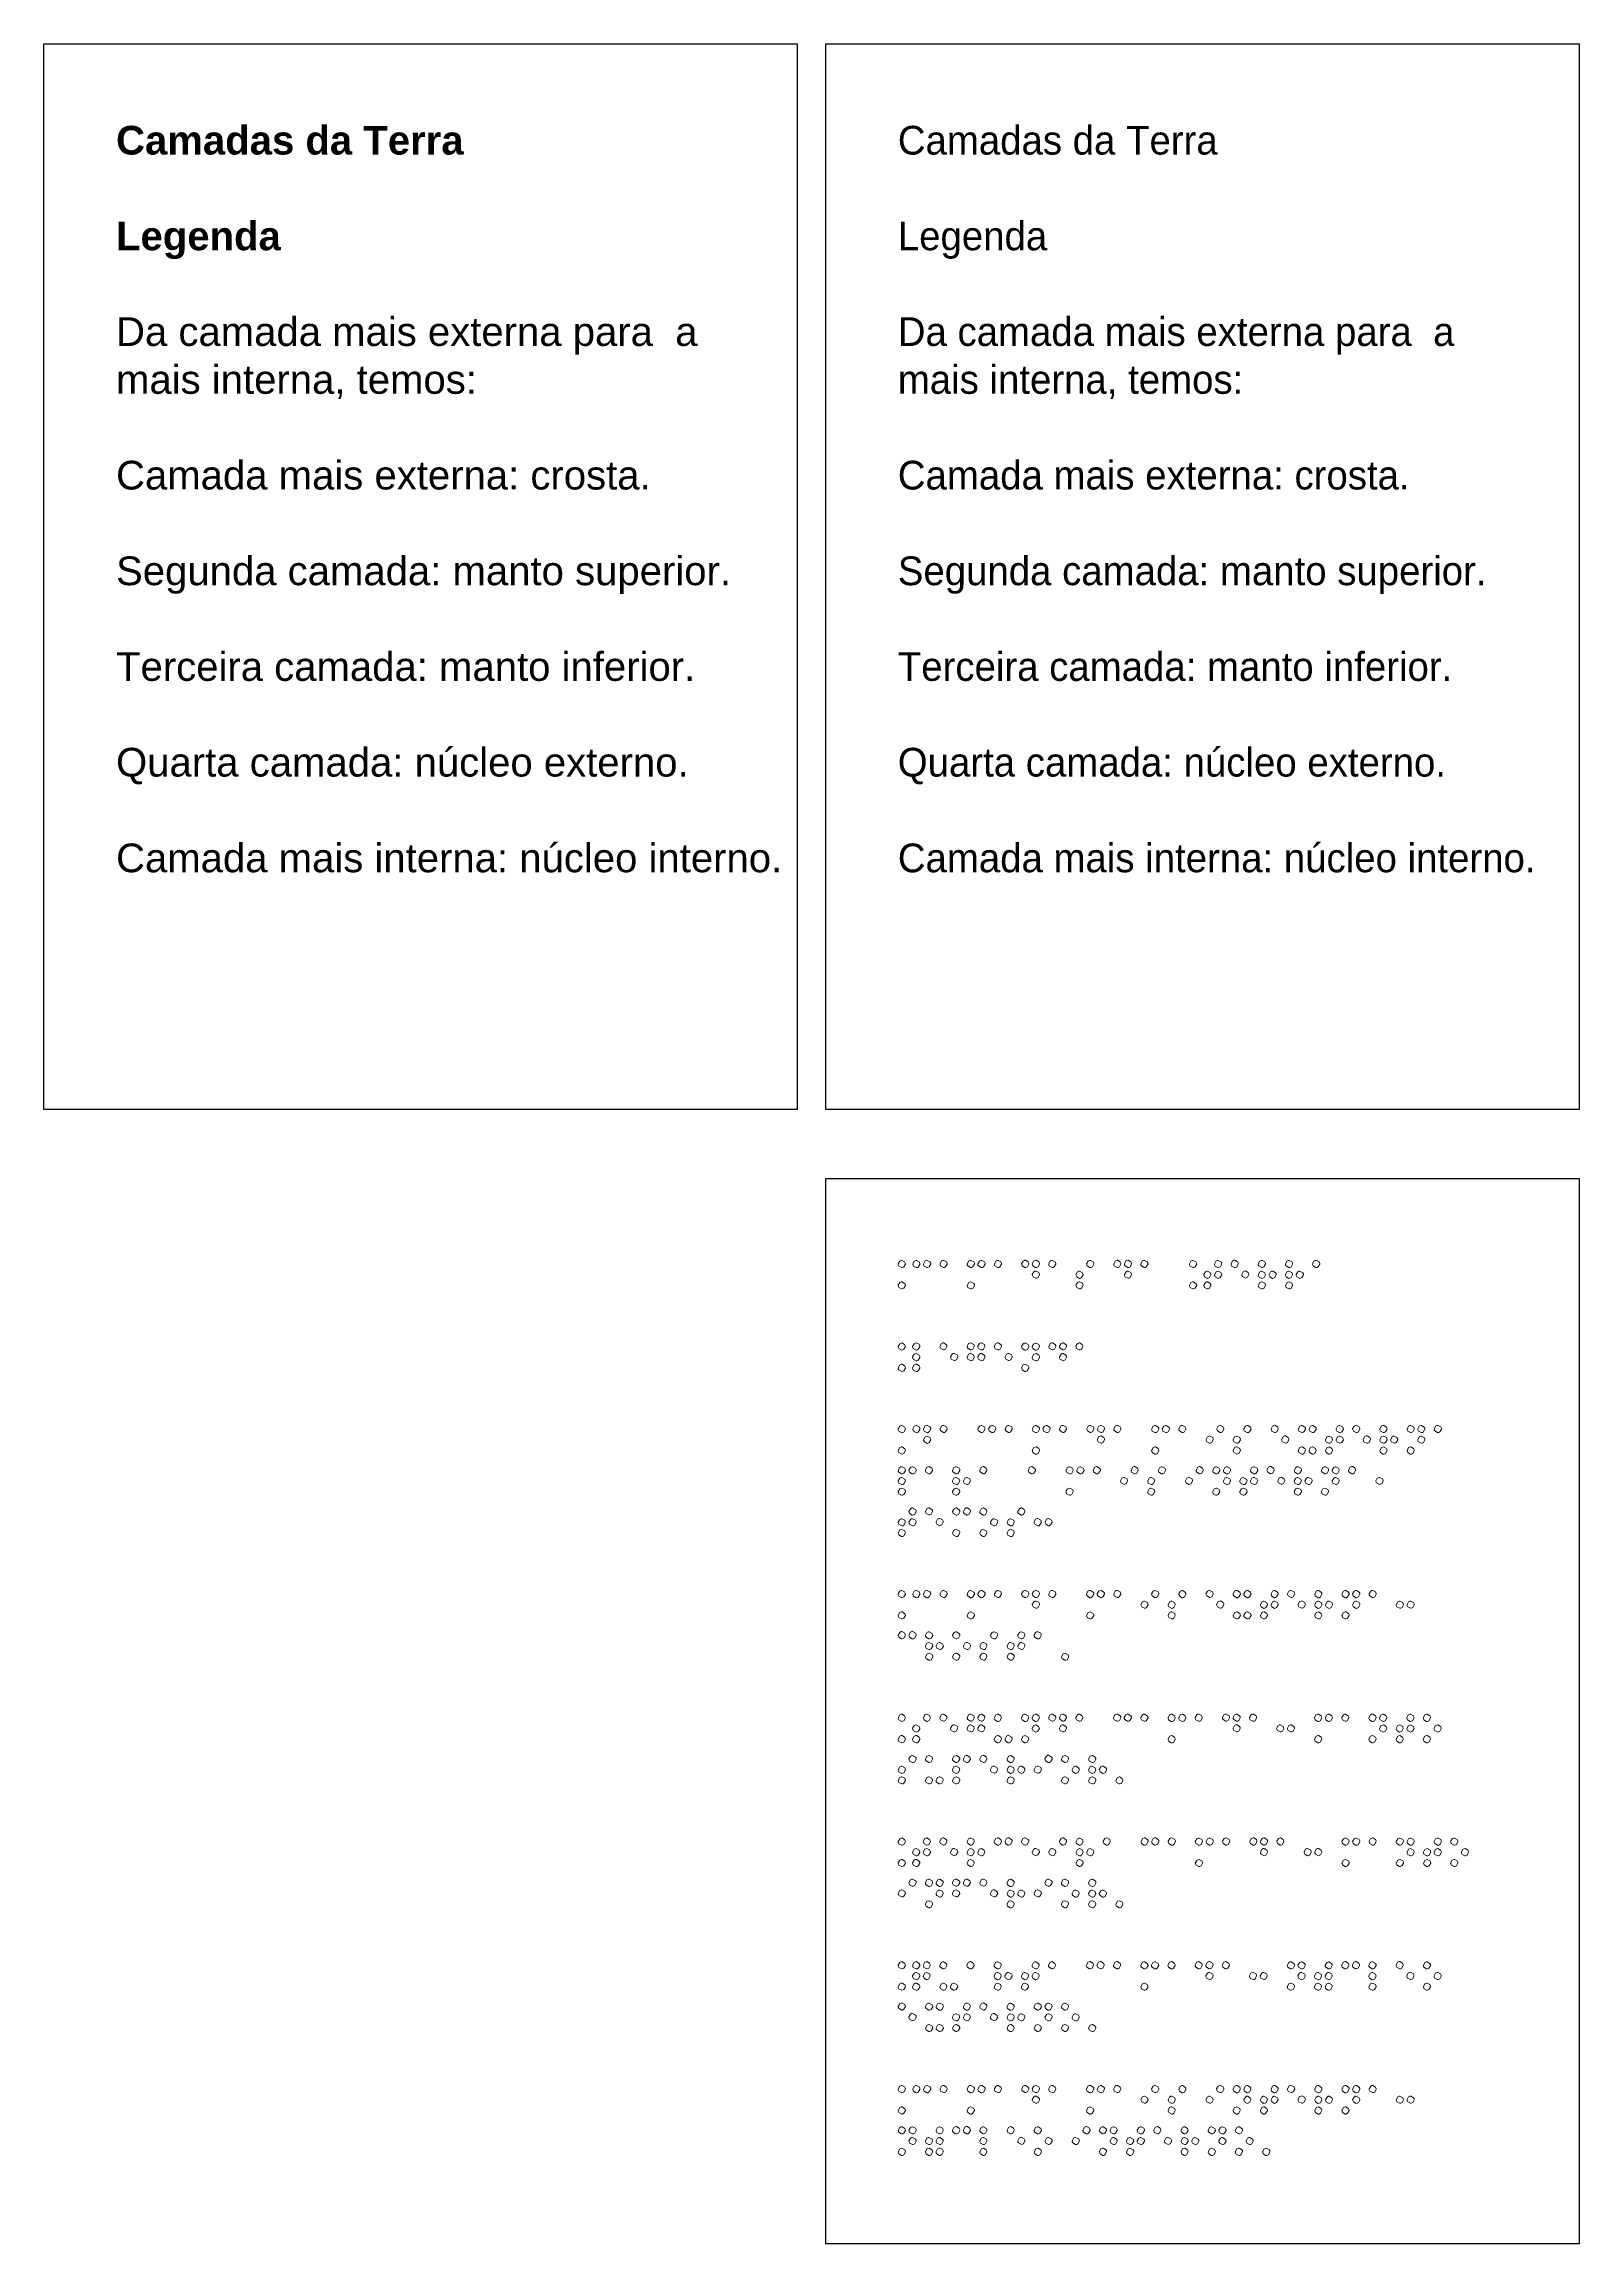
# Model space of a CAD drawing. Header units: millimetres. Extents: x 1761 to 2189, y 1391 to 2004.
import ezdxf

# ---------------------------------------------------------------- set-up
doc = ezdxf.new("R2010")
doc.units = ezdxf.units.MM
doc.styles.get("Standard").update_dxf_attribs({"font": 'arial.ttf'})

msp = doc.modelspace()

# ---------------------------------------------------------------- texts
at = {"char_height": 2.5, "attachment_point": 1}
for s, insert in [('{\\fArial|b1|i0|c0|p34;\\H3.2x;Camadas da Terra\\P\\PLegenda\\fArial|b0|i0|c0|p34;\\P\\PDa camada mais externa para  a mais interna, temos:\\P\\PCamada mais externa: crosta.\\P\\PSegunda camada: manto superior.\\P\\PTerceira camada: manto inferior.\\P\\PQuarta camada: núcleo externo.\\P\\PCamada mais interna: núcleo interno.}', (1781.22, 1981.2)), ('{\\fBraille Type|b0|i0|c0|p2;\\H3.2x;Camadas da Terra\\P\\PLegenda\\P\\PDa camada mais externa para  a mais interna, temos:\\P\\PCamada mais externa: crosta.\\P\\PSegunda camada: manto superior.\\P\\PTerceira camada: manto inferior.\\P\\PQuarta camada: núcleo externo.\\P\\PCamada mais interna: núcleo interno.}', (1999.18, 1981.2))]:
    msp.add_mtext_dynamic_manual_height_columns(s, width=177.6182, gutter_width=12.5, heights=[297], dxfattribs=dict(at, insert=insert))

# ---------------------------------------------------------------- linework, layer by layer
for points in [[(1761.13, 2004.02), (1971.13, 2004.02), (1971.13, 1707.02), (1761.13, 1707.02)], [(1979.1, 2004.02), (2189.1, 2004.02), (2189.1, 1707.02), (1979.1, 1707.02)], [(1979.1, 1687.81), (2189.1, 1687.81), (2189.1, 1390.81), (1979.1, 1390.81)]]:
    msp.add_lwpolyline(points, close=True)
at = {"color": 139, "lineweight": 0}
for points in [[(2000.27, 1664.96), (2000.08, 1664.96), (1999.7, 1664.77), (1999.27, 1664.01), (1999.32, 1663.72), (1999.46, 1663.39), (2000.27, 1662.96), (2000.27, 1662.96), (2000.51, 1663.01), (2000.89, 1663.15), (2001.31, 1663.96), (2001.27, 1664.2), (2001.08, 1664.58)], [(2004.35, 1664.96), (2004.16, 1664.96), (2003.78, 1664.77), (2003.35, 1663.96), (2003.35, 1663.82), (2003.54, 1663.39), (2004.3, 1662.96), (2004.68, 1663.01), (2004.82, 1663.1), (2005.35, 1663.82), (2005.35, 1664.1), (2005.16, 1664.58)], [(2007.34, 1664.96), (2007.24, 1664.96), (2006.77, 1664.81), (2006.34, 1663.96), (2006.34, 1663.77), (2006.53, 1663.39), (2007.29, 1662.96), (2007.43, 1662.96), (2007.96, 1663.2), (2008.34, 1663.96), (2008.34, 1664.2), (2008.15, 1664.53)], [(2011.89, 1664.96), (2011.99, 1664.96), (2012.75, 1664.53), (2012.94, 1664.15), (2012.94, 1663.91), (2012.46, 1663.15), (2012.18, 1663.01), (2011.99, 1663.01), (2011.99, 1663.01), (2011.89, 1663.01), (2011.09, 1663.44), (2010.99, 1663.72), (2010.95, 1663.91), (2010.95, 1663.91), (2010.95, 1664.05), (2011.37, 1664.81), (2011.7, 1664.96), (2011.89, 1664.96), (2011.89, 1664.96), (2011.89, 1664.96)], [(2019.58, 1664.96), (2019.49, 1664.96), (2019.3, 1664.91), (2018.92, 1664.77), (2018.54, 1663.96), (2018.54, 1663.72), (2018.73, 1663.44), (2019.44, 1662.96), (2019.72, 1662.96), (2020.1, 1663.15), (2020.53, 1663.91), (2020.53, 1664.01), (2020.53, 1664.2), (2020.34, 1664.53)], [(2022.57, 1664.96), (2022.33, 1664.96), (2021.95, 1664.77), (2021.53, 1664.01), (2021.53, 1663.72), (2021.67, 1663.44), (2022.43, 1662.96), (2022.57, 1662.96), (2022.76, 1663.01), (2023.09, 1663.15), (2023.52, 1663.96), (2023.52, 1664.2), (2023.33, 1664.53)], [(2027.03, 1664.96), (2027.17, 1664.96), (2027.93, 1664.53), (2028.08, 1664.15), (2028.08, 1663.91), (2027.65, 1663.15), (2027.36, 1663.01), (2027.17, 1663.01), (2027.17, 1663.01), (2027.03, 1663.01), (2026.27, 1663.44), (2026.13, 1663.72), (2026.13, 1663.91), (2026.13, 1663.91), (2026.13, 1664.05), (2026.56, 1664.81), (2026.84, 1664.96), (2027.03, 1664.96), (2027.03, 1664.96), (2027.03, 1664.96)], [(2034.77, 1665), (2034.62, 1665), (2034.48, 1664.96), (2034.1, 1664.77), (2033.67, 1664.01), (2033.72, 1663.77), (2033.86, 1663.44), (2034.62, 1663.01), (2034.86, 1663.01), (2035.29, 1663.2), (2035.71, 1663.96), (2035.71, 1664.01), (2035.67, 1664.2), (2035.52, 1664.53)], [(2037.71, 1665), (2037.52, 1665), (2037.09, 1664.81), (2036.66, 1664.01), (2036.71, 1663.77), (2036.85, 1663.44), (2037.61, 1663.01), (2037.75, 1663.01), (2037.94, 1663.01), (2038.28, 1663.2), (2038.7, 1664.01), (2038.66, 1664.2), (2038.51, 1664.53)], [(2037.71, 1662.01), (2037.42, 1662.01), (2037.09, 1661.82), (2036.66, 1661.02), (2036.66, 1661.02), (2036.71, 1660.78), (2036.9, 1660.4), (2037.66, 1660.02), (2037.9, 1660.02), (2038.28, 1660.21), (2038.7, 1661.02), (2038.66, 1661.21), (2038.47, 1661.59)], [(2042.17, 1664.96), (2042.31, 1664.96), (2043.07, 1664.53), (2043.21, 1664.15), (2043.21, 1663.91), (2042.78, 1663.15), (2042.5, 1663.01), (2042.31, 1663.01), (2042.31, 1663.01), (2042.17, 1663.01), (2041.41, 1663.44), (2041.27, 1663.72), (2041.27, 1663.91), (2041.27, 1663.91), (2041.27, 1664.05), (2041.69, 1664.81), (2041.98, 1664.96), (2042.17, 1664.96), (2042.17, 1664.96), (2042.17, 1664.96)], [(2049.85, 1661.97), (2049.67, 1661.97), (2049.24, 1661.78), (2048.81, 1660.97), (2048.86, 1660.78), (2049.05, 1660.4), (2049.81, 1659.97), (2050.09, 1660.02), (2050.42, 1660.16), (2050.85, 1660.97), (2050.66, 1661.54)], [(2052.89, 1664.96), (2052.65, 1664.96), (2052.23, 1664.77), (2051.8, 1664.01), (2051.85, 1663.72), (2051.99, 1663.44), (2052.75, 1662.96), (2052.89, 1662.96), (2053.08, 1663.01), (2053.41, 1663.15), (2053.84, 1663.96), (2053.79, 1664.2), (2053.65, 1664.53)], [(2060.44, 1665), (2060.34, 1665), (2060.15, 1664.96), (2059.77, 1664.77), (2059.39, 1664.01), (2059.39, 1663.77), (2059.53, 1663.44), (2060.29, 1663.01), (2060.58, 1663.01), (2060.96, 1663.2), (2061.39, 1663.96), (2061.39, 1664.01), (2061.34, 1664.2), (2061.2, 1664.53)], [(2063.43, 1665), (2063.19, 1665), (2062.76, 1664.81), (2062.38, 1664.01), (2062.38, 1663.77), (2062.52, 1663.44), (2063.28, 1663.01), (2063.43, 1663.01), (2063.62, 1663.01), (2063.95, 1663.2), (2064.37, 1664.01), (2064.33, 1664.2), (2064.18, 1664.53)], [(2063.38, 1662.01), (2063.14, 1662.01), (2062.81, 1661.82), (2062.38, 1661.02), (2062.38, 1661.02), (2062.38, 1660.78), (2062.57, 1660.4), (2063.38, 1660.02), (2063.57, 1660.02), (2063.95, 1660.21), (2064.37, 1661.02), (2064.33, 1661.21), (2064.18, 1661.59)], [(2067.89, 1664.96), (2067.98, 1664.96), (2068.74, 1664.53), (2068.93, 1664.15), (2068.93, 1663.91), (2068.46, 1663.15), (2068.17, 1663.01), (2067.98, 1663.01), (2067.98, 1663.01), (2067.89, 1663.01), (2067.08, 1663.44), (2066.94, 1663.72), (2066.94, 1663.91), (2066.94, 1663.91), (2066.94, 1664.05), (2067.36, 1664.81), (2067.7, 1664.96), (2067.89, 1664.96), (2067.89, 1664.96), (2067.89, 1664.96)], [(2081.46, 1664.96), (2081.27, 1664.96), (2080.89, 1664.77), (2080.46, 1664.01), (2080.51, 1663.72), (2080.65, 1663.39), (2081.46, 1662.96), (2081.46, 1662.96), (2081.69, 1663.01), (2082.07, 1663.15), (2082.5, 1663.96), (2082.45, 1664.2), (2082.26, 1664.58)], [(2085.49, 1661.97), (2085.35, 1661.97), (2084.92, 1661.78), (2084.49, 1661.02), (2084.49, 1660.97), (2084.64, 1660.4), (2085.49, 1659.97), (2085.63, 1660.02), (2086.06, 1660.16), (2086.49, 1660.92), (2086.49, 1661.16), (2086.3, 1661.59)], [(2088.48, 1664.96), (2088.38, 1664.96), (2087.91, 1664.81), (2087.44, 1663.96), (2087.48, 1663.77), (2087.67, 1663.39), (2088.43, 1662.96), (2088.53, 1662.96), (2089.1, 1663.2), (2089.48, 1663.96), (2089.43, 1664.2), (2089.29, 1664.53)], [(2088.48, 1661.97), (2087.91, 1661.82), (2087.44, 1660.97), (2087.48, 1660.83), (2087.67, 1660.35), (2088.48, 1659.97), (2088.67, 1660.02), (2089.05, 1660.16), (2089.48, 1660.97), (2089.48, 1661.06), (2089.24, 1661.59)], [(2093.13, 1665), (2092.89, 1665), (2092.51, 1664.81), (2092.09, 1664.01), (2092.09, 1663.82), (2092.28, 1663.39), (2093.08, 1663.01), (2093.32, 1663.01), (2093.7, 1663.2), (2094.08, 1664.01), (2094.08, 1664.24), (2093.89, 1664.58)], [(2096.12, 1662.06), (2095.83, 1662.01), (2095.5, 1661.82), (2095.08, 1661.06), (2095.08, 1661.02), (2095.08, 1660.78), (2095.27, 1660.45), (2096.07, 1660.02), (2096.26, 1660.07), (2096.69, 1660.26), (2097.07, 1661.02), (2097.07, 1661.25), (2096.88, 1661.63)], [(2100.77, 1664.96), (2100.63, 1664.96), (2100.44, 1664.91), (2100.11, 1664.77), (2099.68, 1663.96), (2099.68, 1663.72), (2099.87, 1663.44), (2100.63, 1662.96), (2100.86, 1662.96), (2101.24, 1663.15), (2101.67, 1663.91), (2101.67, 1664.01), (2101.67, 1664.2), (2101.53, 1664.53)], [(2100.67, 1661.97), (2100.48, 1661.97), (2100.11, 1661.78), (2099.68, 1660.97), (2099.68, 1660.78), (2099.87, 1660.4), (2100.67, 1659.97), (2100.96, 1660.02), (2101.29, 1660.16), (2101.67, 1660.97), (2101.53, 1661.54)], [(2103.71, 1661.97), (2103.43, 1661.97), (2103.09, 1661.78), (2102.67, 1661.02), (2102.67, 1660.97), (2102.67, 1660.73), (2102.86, 1660.4), (2103.66, 1659.97), (2103.9, 1660.02), (2104.28, 1660.21), (2104.66, 1660.97), (2104.66, 1661.21), (2104.47, 1661.54)], [(2108.31, 1664.96), (2108.22, 1664.96), (2108.03, 1664.91), (2107.65, 1664.77), (2107.27, 1663.96), (2107.27, 1663.72), (2107.41, 1663.44), (2108.17, 1662.96), (2108.46, 1662.96), (2108.84, 1663.15), (2109.26, 1663.91), (2109.26, 1664.01), (2109.26, 1664.2), (2109.07, 1664.53)], [(2108.27, 1661.97), (2108.08, 1661.97), (2107.65, 1661.78), (2107.27, 1660.97), (2107.27, 1660.78), (2107.46, 1660.4), (2108.22, 1659.97), (2108.5, 1660.02), (2108.84, 1660.16), (2109.26, 1660.97), (2109.12, 1661.54)], [(2111.26, 1661.97), (2111.02, 1661.97), (2110.69, 1661.78), (2110.26, 1661.02), (2110.26, 1660.97), (2110.26, 1660.73), (2110.45, 1660.4), (2111.26, 1659.97), (2111.45, 1660.02), (2111.83, 1660.21), (2112.25, 1660.97), (2112.25, 1661.21), (2112.06, 1661.54)], [(2115.76, 1664.96), (2115.91, 1664.96), (2116.67, 1664.53), (2116.81, 1664.15), (2116.81, 1663.91), (2116.38, 1663.15), (2116.1, 1663.01), (2115.91, 1663.01), (2115.91, 1663.01), (2115.76, 1663.01), (2115, 1663.44), (2114.86, 1663.72), (2114.81, 1663.91), (2114.81, 1663.91), (2114.81, 1664.05), (2115.29, 1664.81), (2115.57, 1664.96), (2115.76, 1664.96), (2115.76, 1664.96), (2115.76, 1664.96)], [(2000.41, 1658.98), (2000.13, 1658.98), (1999.7, 1658.79), (1999.27, 1658.03), (1999.32, 1657.79), (1999.46, 1657.41), (2000.27, 1657.03), (2000.41, 1657.03), (2000.89, 1657.22), (2001.31, 1657.98), (2001.27, 1658.31), (2001.17, 1658.45)], [(2019.58, 1658.98), (2019.53, 1658.98), (2018.96, 1658.83), (2018.54, 1657.98), (2018.54, 1657.84), (2018.73, 1657.46), (2019.44, 1657.03), (2019.72, 1657.03), (2020.1, 1657.17), (2020.53, 1657.98), (2020.53, 1657.98), (2020.53, 1658.22), (2020.34, 1658.55)], [(2049.85, 1659.02), (2049.67, 1658.98), (2049.24, 1658.79), (2048.81, 1658.03), (2048.86, 1657.79), (2049.05, 1657.46), (2049.81, 1657.03), (2050.09, 1657.03), (2050.42, 1657.22), (2050.85, 1658.03), (2050.66, 1658.6)], [(2081.6, 1658.98), (2081.31, 1658.98), (2080.89, 1658.79), (2080.46, 1658.03), (2080.51, 1657.79), (2080.7, 1657.41), (2081.46, 1657.03), (2081.6, 1657.03), (2082.07, 1657.22), (2082.5, 1657.98), (2082.45, 1658.31), (2082.36, 1658.45)], [(2085.59, 1658.98), (2085.4, 1658.98), (2085.21, 1658.98), (2084.92, 1658.83), (2084.49, 1658.03), (2084.49, 1657.84), (2084.68, 1657.41), (2085.44, 1657.03), (2085.49, 1657.03), (2085.73, 1657.03), (2086.01, 1657.17), (2086.49, 1657.93), (2086.49, 1658.22), (2086.3, 1658.55)], [(2100.72, 1658.98), (2100.67, 1658.98), (2100.11, 1658.83), (2099.68, 1657.98), (2099.68, 1657.84), (2099.87, 1657.46), (2100.63, 1657.03), (2100.91, 1657.03), (2101.24, 1657.17), (2101.67, 1657.98), (2101.67, 1658.17), (2101.48, 1658.6)], [(2108.31, 1658.98), (2108.27, 1658.98), (2107.7, 1658.83), (2107.27, 1657.98), (2107.27, 1657.84), (2107.46, 1657.46), (2108.17, 1657.03), (2108.46, 1657.03), (2108.84, 1657.17), (2109.26, 1657.98), (2109.26, 1658.17), (2109.07, 1658.6)], [(2000.27, 1641.99), (2000.08, 1641.94), (1999.7, 1641.75), (1999.27, 1640.99), (1999.32, 1640.76), (1999.46, 1640.38), (2000.27, 1639.95), (2000.27, 1639.95), (2000.51, 1640), (2000.89, 1640.19), (2001.31, 1640.95), (2001.27, 1641.18), (2001.08, 1641.56)], [(2004.3, 1641.99), (2004.07, 1641.94), (2003.73, 1641.75), (2003.31, 1640.99), (2003.31, 1640.85), (2003.5, 1640.38), (2004.25, 1639.95), (2004.63, 1640), (2004.78, 1640.09), (2005.3, 1640.85), (2005.3, 1641.14), (2005.11, 1641.61)], [(2004.3, 1639), (2004.16, 1639), (2003.73, 1638.81), (2003.31, 1638.05), (2003.31, 1638), (2003.45, 1637.43), (2004.3, 1636.96), (2004.44, 1637.01), (2004.87, 1637.15), (2005.3, 1637.91), (2005.3, 1638.19), (2005.11, 1638.57)], [(2011.94, 1641.99), (2011.7, 1641.99), (2011.32, 1641.8), (2010.9, 1640.99), (2010.95, 1640.8), (2011.14, 1640.42), (2011.89, 1640), (2012.13, 1640.04), (2012.51, 1640.19), (2012.89, 1640.99), (2012.89, 1641.23), (2012.7, 1641.56)], [(2014.93, 1639.05), (2014.65, 1639), (2014.31, 1638.86), (2013.89, 1638.05), (2013.89, 1638.05), (2013.93, 1637.81), (2014.08, 1637.43), (2014.88, 1637.05), (2015.12, 1637.05), (2015.5, 1637.24), (2015.88, 1638.05), (2015.88, 1638.24), (2015.69, 1638.62)], [(2019.58, 1641.99), (2019.44, 1641.99), (2019.25, 1641.94), (2018.92, 1641.8), (2018.49, 1640.99), (2018.54, 1640.76), (2018.68, 1640.47), (2019.44, 1640), (2019.68, 1640), (2020.1, 1640.19), (2020.48, 1640.95), (2020.48, 1641.04), (2020.48, 1641.23), (2020.34, 1641.51)], [(2019.49, 1639), (2019.3, 1639), (2018.92, 1638.81), (2018.49, 1638), (2018.54, 1637.81), (2018.68, 1637.43), (2019.49, 1637.01), (2019.77, 1637.05), (2020.1, 1637.2), (2020.48, 1638), (2020.34, 1638.57)], [(2022.52, 1641.99), (2022.33, 1641.99), (2021.91, 1641.8), (2021.48, 1641.04), (2021.53, 1640.76), (2021.67, 1640.42), (2022.43, 1640), (2022.57, 1640), (2022.76, 1640.04), (2023.05, 1640.19), (2023.47, 1640.99), (2023.47, 1641.23), (2023.33, 1641.56)], [(2022.52, 1639), (2022.24, 1639), (2021.91, 1638.81), (2021.48, 1638.05), (2021.48, 1638), (2021.53, 1637.77), (2021.67, 1637.43), (2022.48, 1637.01), (2022.71, 1637.05), (2023.09, 1637.2), (2023.47, 1638), (2023.47, 1638.24), (2023.28, 1638.57)], [(2027.13, 1641.99), (2026.89, 1641.99), (2026.51, 1641.8), (2026.08, 1640.99), (2026.08, 1640.8), (2026.27, 1640.42), (2027.08, 1640), (2027.32, 1640.04), (2027.7, 1640.19), (2028.08, 1640.99), (2028.08, 1641.23), (2027.89, 1641.56)], [(2030.12, 1639.05), (2029.83, 1639), (2029.5, 1638.86), (2029.07, 1638.05), (2029.07, 1638.05), (2029.07, 1637.81), (2029.26, 1637.43), (2030.07, 1637.05), (2030.26, 1637.05), (2030.68, 1637.24), (2031.06, 1638.05), (2031.06, 1638.24), (2030.87, 1638.62)], [(2034.77, 1641.94), (2034.62, 1641.94), (2034.43, 1641.94), (2034.1, 1641.75), (2033.67, 1640.95), (2033.72, 1640.76), (2033.86, 1640.42), (2034.62, 1639.95), (2034.86, 1639.95), (2035.29, 1640.14), (2035.67, 1640.95), (2035.67, 1640.99), (2035.67, 1641.18), (2035.52, 1641.51)], [(2037.71, 1641.94), (2037.52, 1641.94), (2037.09, 1641.75), (2036.66, 1640.99), (2036.66, 1640.76), (2036.85, 1640.42), (2037.61, 1639.95), (2037.75, 1639.95), (2037.94, 1640), (2038.23, 1640.14), (2038.66, 1640.95), (2038.66, 1641.18), (2038.47, 1641.51)], [(2037.71, 1639), (2037.42, 1638.95), (2037.09, 1638.81), (2036.66, 1638), (2036.66, 1638), (2036.66, 1637.77), (2036.85, 1637.39), (2037.66, 1636.96), (2037.9, 1637.01), (2038.28, 1637.2), (2038.66, 1638), (2038.66, 1638.19), (2038.47, 1638.57)], [(2042.31, 1641.99), (2042.22, 1641.99), (2042.03, 1641.99), (2041.65, 1641.8), (2041.27, 1640.99), (2041.27, 1640.76), (2041.41, 1640.47), (2042.17, 1640), (2042.45, 1640), (2042.83, 1640.19), (2043.26, 1640.95), (2043.26, 1641.04), (2043.26, 1641.23), (2043.07, 1641.56)], [(2045.3, 1641.99), (2045.06, 1641.99), (2044.68, 1641.8), (2044.26, 1641.04), (2044.26, 1640.76), (2044.4, 1640.47), (2045.16, 1640), (2045.3, 1640), (2045.49, 1640.04), (2045.82, 1640.19), (2046.25, 1640.99), (2046.25, 1641.23), (2046.06, 1641.56)], [(2045.25, 1639), (2045.01, 1639), (2044.68, 1638.81), (2044.26, 1638.05), (2044.26, 1638), (2044.26, 1637.77), (2044.45, 1637.43), (2045.25, 1637.01), (2045.44, 1637.05), (2045.82, 1637.24), (2046.25, 1638), (2046.25, 1638.24), (2046.06, 1638.57)], [(2049.76, 1641.99), (2049.85, 1641.99), (2050.61, 1641.56), (2050.8, 1641.18), (2050.8, 1640.95), (2050.38, 1640.14), (2050.04, 1640), (2049.85, 1640), (2049.85, 1640), (2049.76, 1640), (2049, 1640.42), (2048.86, 1640.76), (2048.81, 1640.95), (2048.81, 1640.95), (2048.81, 1641.04), (2049.29, 1641.8), (2049.57, 1641.94), (2049.76, 1641.99), (2049.76, 1641.99), (2049.76, 1641.99)], [(2000.41, 1636.01), (2000.13, 1636.01), (1999.7, 1635.82), (1999.27, 1635.01), (1999.32, 1634.78), (1999.46, 1634.44), (2000.27, 1634.02), (2000.41, 1634.02), (2000.89, 1634.21), (2001.31, 1634.97), (2001.27, 1635.3), (2001.17, 1635.49)], [(2004.4, 1636.01), (2004.21, 1636.01), (2004.02, 1635.96), (2003.73, 1635.82), (2003.31, 1635.01), (2003.31, 1634.87), (2003.5, 1634.44), (2004.25, 1634.02), (2004.3, 1634.02), (2004.54, 1634.02), (2004.82, 1634.16), (2005.3, 1634.92), (2005.3, 1635.2), (2005.16, 1635.54)], [(2034.72, 1636.01), (2034.67, 1636.01), (2034.1, 1635.82), (2033.67, 1635.01), (2033.72, 1634.87), (2033.86, 1634.44), (2034.62, 1634.02), (2034.91, 1634.02), (2035.24, 1634.21), (2035.67, 1634.97), (2035.67, 1635.01), (2035.67, 1635.2), (2035.52, 1635.58)], [(2000.27, 1618.98), (2000.08, 1618.93), (1999.7, 1618.74), (1999.27, 1617.98), (1999.32, 1617.74), (1999.46, 1617.36), (2000.27, 1616.94), (2000.27, 1616.94), (2000.51, 1616.98), (2000.89, 1617.13), (2001.31, 1617.93), (2001.27, 1618.17), (2001.08, 1618.55)], [(2004.35, 1618.98), (2004.16, 1618.93), (2003.78, 1618.74), (2003.35, 1617.98), (2003.35, 1617.84), (2003.54, 1617.36), (2004.35, 1616.94), (2004.68, 1616.98), (2004.82, 1617.08), (2005.35, 1617.84), (2005.35, 1618.07), (2005.16, 1618.6)], [(2007.39, 1618.98), (2007.29, 1618.93), (2006.82, 1618.83), (2006.34, 1617.98), (2006.34, 1617.74), (2006.53, 1617.36), (2007.34, 1616.94), (2007.43, 1616.94), (2007.96, 1617.17), (2008.34, 1617.98), (2008.34, 1618.17), (2008.15, 1618.55)], [(2011.89, 1618.98), (2011.99, 1618.98), (2012.75, 1618.55), (2012.94, 1618.17), (2012.94, 1617.93), (2012.51, 1617.17), (2012.18, 1617.03), (2011.99, 1616.98), (2011.99, 1616.98), (2011.89, 1616.98), (2011.14, 1617.46), (2010.99, 1617.74), (2010.95, 1617.93), (2010.95, 1617.93), (2010.95, 1618.03), (2011.42, 1618.83), (2011.7, 1618.98), (2011.89, 1618.98), (2011.89, 1618.98), (2011.89, 1618.98)], [(2022.57, 1618.98), (2022.38, 1618.98), (2021.91, 1618.79), (2021.53, 1618.03), (2021.53, 1617.79), (2021.67, 1617.46), (2022.43, 1616.98), (2022.67, 1616.98), (2023.09, 1617.22), (2023.52, 1617.98), (2023.47, 1618.22), (2023.33, 1618.55)], [(2025.56, 1618.98), (2025.32, 1618.98), (2024.9, 1618.79), (2024.47, 1618.03), (2024.52, 1617.79), (2024.66, 1617.46), (2025.42, 1616.98), (2025.56, 1616.98), (2025.75, 1617.03), (2026.08, 1617.17), (2026.51, 1617.98), (2026.46, 1618.22), (2026.32, 1618.55)], [(2030.02, 1618.98), (2030.16, 1618.98), (2030.92, 1618.55), (2031.06, 1618.17), (2031.06, 1617.93), (2030.64, 1617.17), (2030.35, 1617.03), (2030.16, 1616.98), (2030.16, 1616.98), (2030.02, 1616.98), (2029.26, 1617.46), (2029.12, 1617.74), (2029.12, 1617.93), (2029.12, 1617.93), (2029.12, 1618.03), (2029.55, 1618.83), (2029.83, 1618.98), (2030.02, 1618.98), (2030.02, 1618.98), (2030.02, 1618.98)], [(2037.75, 1618.98), (2037.66, 1618.98), (2037.47, 1618.93), (2037.09, 1618.74), (2036.66, 1617.93), (2036.71, 1617.74), (2036.85, 1617.41), (2037.61, 1616.98), (2037.85, 1616.98), (2038.28, 1617.17), (2038.7, 1617.93), (2038.7, 1617.98), (2038.66, 1618.17), (2038.51, 1618.5)], [(2040.7, 1618.98), (2040.51, 1618.98), (2040.08, 1618.79), (2039.65, 1617.98), (2039.7, 1617.74), (2039.84, 1617.41), (2040.6, 1616.98), (2040.74, 1616.98), (2040.93, 1616.98), (2041.27, 1617.17), (2041.69, 1617.93), (2041.65, 1618.17), (2041.5, 1618.5)], [(2045.2, 1618.98), (2045.3, 1618.98), (2046.06, 1618.55), (2046.25, 1618.17), (2046.25, 1617.93), (2045.77, 1617.17), (2045.49, 1617.03), (2045.3, 1616.98), (2045.3, 1616.98), (2045.2, 1616.98), (2044.45, 1617.46), (2044.3, 1617.74), (2044.26, 1617.93), (2044.26, 1617.93), (2044.26, 1618.03), (2044.73, 1618.83), (2045.01, 1618.98), (2045.2, 1618.98), (2045.2, 1618.98), (2045.2, 1618.98)], [(2052.89, 1618.98), (2052.8, 1618.98), (2052.61, 1618.98), (2052.23, 1618.79), (2051.85, 1617.98), (2051.85, 1617.79), (2052.04, 1617.46), (2052.8, 1616.98), (2053.03, 1616.98), (2053.41, 1617.17), (2053.84, 1617.98), (2053.84, 1618.03), (2053.84, 1618.22), (2053.7, 1618.55)], [(2055.88, 1618.98), (2055.69, 1618.98), (2055.26, 1618.79), (2054.84, 1618.03), (2054.84, 1617.79), (2054.98, 1617.46), (2055.74, 1616.98), (2055.88, 1616.98), (2056.07, 1617.03), (2056.4, 1617.17), (2056.83, 1617.98), (2056.83, 1618.22), (2056.64, 1618.55)], [(2060.34, 1618.98), (2060.44, 1618.98), (2061.2, 1618.55), (2061.39, 1618.17), (2061.39, 1617.93), (2060.96, 1617.17), (2060.63, 1617.03), (2060.44, 1616.98), (2060.44, 1616.98), (2060.34, 1616.98), (2059.58, 1617.46), (2059.44, 1617.74), (2059.39, 1617.93), (2059.39, 1617.93), (2059.39, 1618.03), (2059.87, 1618.83), (2060.15, 1618.98), (2060.34, 1618.98), (2060.34, 1618.98), (2060.34, 1618.98)], [(2071.02, 1618.98), (2070.92, 1618.98), (2070.73, 1618.93), (2070.35, 1618.74), (2069.93, 1617.93), (2069.97, 1617.74), (2070.12, 1617.41), (2070.88, 1616.98), (2071.16, 1616.98), (2071.54, 1617.17), (2071.97, 1617.93), (2071.97, 1617.98), (2071.92, 1618.17), (2071.78, 1618.5)], [(2074.01, 1618.98), (2073.77, 1618.98), (2073.34, 1618.79), (2072.92, 1617.98), (2072.96, 1617.74), (2073.11, 1617.41), (2073.86, 1616.98), (2074.01, 1616.98), (2074.2, 1616.98), (2074.53, 1617.17), (2074.96, 1617.93), (2074.91, 1618.17), (2074.77, 1618.5)], [(2078.47, 1618.98), (2078.56, 1618.98), (2079.32, 1618.55), (2079.51, 1618.17), (2079.51, 1617.93), (2079.08, 1617.17), (2078.75, 1617.03), (2078.56, 1616.98), (2078.56, 1616.98), (2078.47, 1616.98), (2077.71, 1617.46), (2077.57, 1617.74), (2077.52, 1617.93), (2077.52, 1617.93), (2077.52, 1618.03), (2077.99, 1618.83), (2078.28, 1618.98), (2078.47, 1618.98), (2078.47, 1618.98), (2078.47, 1618.98)], [(2089.14, 1618.98), (2088.95, 1618.98), (2088.53, 1618.79), (2088.1, 1618.03), (2088.1, 1617.79), (2088.29, 1617.46), (2089.05, 1616.98), (2089.19, 1616.98), (2089.33, 1617.03), (2089.67, 1617.17), (2090.09, 1617.98), (2090.09, 1618.22), (2089.9, 1618.55)], [(2096.74, 1618.98), (2096.5, 1618.98), (2096.07, 1618.79), (2095.69, 1617.98), (2095.69, 1617.74), (2095.83, 1617.41), (2096.59, 1616.98), (2096.74, 1616.98), (2096.93, 1616.98), (2097.26, 1617.17), (2097.69, 1617.93), (2097.64, 1618.17), (2097.5, 1618.5)], [(2104.28, 1619.02), (2104.04, 1618.98), (2103.66, 1618.79), (2103.24, 1618.03), (2103.24, 1617.84), (2103.43, 1617.41), (2104.23, 1616.98), (2104.47, 1617.03), (2104.85, 1617.22), (2105.23, 1618.03), (2105.23, 1618.22), (2105.04, 1618.55)], [(2111.92, 1618.98), (2111.78, 1618.98), (2111.59, 1618.93), (2111.26, 1618.74), (2110.83, 1617.93), (2110.88, 1617.74), (2111.02, 1617.41), (2111.78, 1616.98), (2112.02, 1616.98), (2112.39, 1617.17), (2112.82, 1617.93), (2112.82, 1617.98), (2112.82, 1618.17), (2112.68, 1618.5)], [(2114.86, 1618.98), (2114.67, 1618.98), (2114.25, 1618.79), (2113.82, 1617.98), (2113.82, 1617.74), (2114.01, 1617.41), (2114.77, 1616.98), (2114.91, 1616.98), (2115.1, 1616.98), (2115.38, 1617.17), (2115.81, 1617.93), (2115.81, 1618.17), (2115.62, 1618.5)], [(2122.41, 1618.98), (2122.22, 1618.98), (2121.79, 1618.79), (2121.36, 1617.98), (2121.41, 1617.74), (2121.55, 1617.41), (2122.31, 1616.98), (2122.45, 1616.98), (2122.64, 1616.98), (2122.98, 1617.17), (2123.4, 1617.93), (2123.36, 1618.17), (2123.21, 1618.5)], [(2127.01, 1619.02), (2126.77, 1618.98), (2126.39, 1618.79), (2125.97, 1618.03), (2126.01, 1617.84), (2126.2, 1617.41), (2126.96, 1616.98), (2127.2, 1617.03), (2127.58, 1617.22), (2127.96, 1618.03), (2127.96, 1618.22), (2127.82, 1618.55)], [(2134.65, 1618.98), (2134.51, 1618.98), (2134.32, 1618.93), (2133.98, 1618.74), (2133.56, 1617.93), (2133.61, 1617.74), (2133.75, 1617.41), (2134.51, 1616.98), (2134.74, 1616.98), (2135.17, 1617.17), (2135.6, 1617.93), (2135.6, 1617.98), (2135.55, 1618.17), (2135.41, 1618.5)], [(2142.24, 1618.98), (2142.1, 1618.98), (2141.91, 1618.93), (2141.58, 1618.74), (2141.15, 1617.93), (2141.15, 1617.74), (2141.34, 1617.41), (2142.1, 1616.98), (2142.34, 1616.98), (2142.72, 1617.17), (2143.14, 1617.93), (2143.14, 1617.98), (2143.14, 1618.17), (2143, 1618.5)], [(2145.18, 1618.98), (2144.99, 1618.98), (2144.57, 1618.79), (2144.14, 1617.98), (2144.14, 1617.74), (2144.33, 1617.41), (2145.09, 1616.98), (2145.23, 1616.98), (2145.42, 1616.98), (2145.71, 1617.17), (2146.13, 1617.93), (2146.13, 1618.17), (2145.94, 1618.5)], [(2149.64, 1618.98), (2149.79, 1618.98), (2150.55, 1618.55), (2150.73, 1618.17), (2150.73, 1617.93), (2150.26, 1617.17), (2149.98, 1617.03), (2149.79, 1616.98), (2149.79, 1616.98), (2149.64, 1616.98), (2148.88, 1617.46), (2148.74, 1617.74), (2148.74, 1617.93), (2148.74, 1617.93), (2148.74, 1618.03), (2149.17, 1618.83), (2149.45, 1618.98), (2149.64, 1618.98), (2149.64, 1618.98), (2149.64, 1618.98)], [(2000.41, 1613), (2000.13, 1613), (1999.7, 1612.81), (1999.27, 1612), (1999.32, 1611.76), (1999.46, 1611.38), (2000.27, 1611), (2000.41, 1611), (2000.89, 1611.19), (2001.31, 1611.95), (2001.27, 1612.29), (2001.17, 1612.48)], [(2007.34, 1615.99), (2006.77, 1615.8), (2006.34, 1614.99), (2006.34, 1614.85), (2006.58, 1614.37), (2007.39, 1613.95), (2007.53, 1613.99), (2007.91, 1614.18), (2008.34, 1614.94), (2008.34, 1615.08), (2008.15, 1615.61)], [(2037.75, 1613), (2037.71, 1613), (2037.14, 1612.85), (2036.66, 1612), (2036.71, 1611.86), (2036.85, 1611.43), (2037.61, 1611), (2037.9, 1611), (2038.28, 1611.19), (2038.7, 1611.95), (2038.7, 1612), (2038.66, 1612.19), (2038.51, 1612.57)], [(2055.83, 1616.03), (2055.6, 1615.99), (2055.26, 1615.84), (2054.84, 1615.04), (2054.84, 1615.04), (2054.84, 1614.8), (2055.03, 1614.42), (2055.83, 1613.99), (2056.02, 1614.04), (2056.45, 1614.23), (2056.83, 1615.04), (2056.83, 1615.23), (2056.64, 1615.61)], [(2071.02, 1613), (2070.97, 1613), (2070.4, 1612.85), (2069.93, 1612), (2069.97, 1611.86), (2070.12, 1611.43), (2070.88, 1611), (2071.16, 1611), (2071.54, 1611.19), (2071.97, 1611.95), (2071.97, 1612), (2071.92, 1612.19), (2071.78, 1612.57)], [(2086.11, 1616.03), (2085.92, 1615.99), (2085.54, 1615.8), (2085.11, 1615.04), (2085.11, 1614.8), (2085.3, 1614.42), (2086.11, 1613.99), (2086.39, 1614.04), (2086.72, 1614.23), (2087.1, 1615.04), (2086.96, 1615.61)], [(2093.7, 1615.99), (2093.51, 1615.99), (2093.08, 1615.8), (2092.7, 1614.99), (2092.7, 1614.75), (2092.89, 1614.42), (2093.65, 1613.99), (2093.94, 1613.99), (2094.27, 1614.18), (2094.7, 1614.99), (2094.55, 1615.56)], [(2093.7, 1613.04), (2093.51, 1613), (2093.08, 1612.81), (2092.7, 1612), (2092.7, 1611.81), (2092.89, 1611.43), (2093.65, 1611), (2093.94, 1611.05), (2094.27, 1611.19), (2094.7, 1612), (2094.55, 1612.57)], [(2107.27, 1616.03), (2106.99, 1616.03), (2106.65, 1615.84), (2106.23, 1615.08), (2106.23, 1615.04), (2106.23, 1614.8), (2106.42, 1614.42), (2107.22, 1614.04), (2107.41, 1614.04), (2107.84, 1614.23), (2108.22, 1615.04), (2108.22, 1615.23), (2108.03, 1615.61)], [(2111.87, 1613), (2111.83, 1613), (2111.26, 1612.85), (2110.83, 1612), (2110.88, 1611.86), (2111.02, 1611.43), (2111.78, 1611), (2112.06, 1611), (2112.39, 1611.19), (2112.82, 1611.95), (2112.82, 1612), (2112.82, 1612.19), (2112.63, 1612.57)], [(2114.81, 1613), (2114.67, 1613), (2114.25, 1612.81), (2113.82, 1612.05), (2113.87, 1611.67), (2113.91, 1611.53), (2114.67, 1611), (2114.96, 1611), (2115.43, 1611.19), (2115.81, 1612), (2115.76, 1612.29), (2115.62, 1612.57)], [(2119.42, 1615.99), (2119.23, 1615.99), (2118.8, 1615.8), (2118.37, 1614.99), (2118.42, 1614.75), (2118.61, 1614.42), (2119.37, 1613.99), (2119.65, 1613.99), (2119.99, 1614.18), (2120.41, 1614.99), (2120.22, 1615.56)], [(2119.46, 1613), (2119.42, 1613), (2118.85, 1612.85), (2118.37, 1612), (2118.42, 1611.86), (2118.56, 1611.43), (2119.32, 1611), (2119.61, 1611), (2119.99, 1611.19), (2120.41, 1611.95), (2120.41, 1612), (2120.37, 1612.19), (2120.22, 1612.57)], [(2122.41, 1615.99), (2122.17, 1615.99), (2121.79, 1615.8), (2121.36, 1614.99), (2121.36, 1614.99), (2121.41, 1614.75), (2121.6, 1614.37), (2122.41, 1613.99), (2122.6, 1613.99), (2122.98, 1614.18), (2123.4, 1614.99), (2123.36, 1615.18), (2123.17, 1615.56)], [(2130, 1616.03), (2129.71, 1616.03), (2129.38, 1615.84), (2128.96, 1615.08), (2128.96, 1615.04), (2129, 1614.8), (2129.14, 1614.42), (2129.95, 1614.04), (2130.19, 1614.04), (2130.57, 1614.23), (2130.95, 1615.04), (2130.95, 1615.23), (2130.76, 1615.61)], [(2134.55, 1615.99), (2134.36, 1615.99), (2133.98, 1615.8), (2133.56, 1614.99), (2133.61, 1614.75), (2133.75, 1614.42), (2134.55, 1613.99), (2134.84, 1613.99), (2135.17, 1614.18), (2135.6, 1614.99), (2135.41, 1615.56)], [(2134.6, 1613), (2134.55, 1613), (2134.03, 1612.85), (2133.56, 1612), (2133.61, 1611.86), (2133.75, 1611.43), (2134.51, 1611), (2134.79, 1611), (2135.17, 1611.19), (2135.6, 1611.95), (2135.6, 1612.14), (2135.41, 1612.57)], [(2137.59, 1615.99), (2137.31, 1615.99), (2136.97, 1615.8), (2136.55, 1614.99), (2136.55, 1614.99), (2136.59, 1614.75), (2136.74, 1614.37), (2137.54, 1613.99), (2137.78, 1613.99), (2138.16, 1614.18), (2138.59, 1614.99), (2138.54, 1615.18), (2138.35, 1615.56)], [(2142.19, 1613), (2142.15, 1613), (2141.58, 1612.85), (2141.15, 1612), (2141.15, 1611.86), (2141.34, 1611.43), (2142.1, 1611), (2142.38, 1611), (2142.72, 1611.19), (2143.14, 1611.95), (2143.14, 1612), (2143.14, 1612.19), (2142.95, 1612.57)], [(2145.18, 1615.99), (2144.9, 1615.99), (2144.57, 1615.8), (2144.14, 1614.99), (2144.14, 1614.99), (2144.14, 1614.75), (2144.33, 1614.37), (2145.14, 1613.99), (2145.37, 1613.99), (2145.75, 1614.18), (2146.13, 1614.99), (2146.13, 1615.18), (2145.94, 1615.56)], [(2000.36, 1607.45), (2000.22, 1607.45), (2000.03, 1607.45), (1999.7, 1607.26), (1999.27, 1606.45), (1999.32, 1606.26), (1999.46, 1605.93), (2000.22, 1605.45), (2000.46, 1605.45), (2000.89, 1605.64), (2001.31, 1606.45), (2001.31, 1606.5), (2001.27, 1606.69), (2001.12, 1607.02)], [(2003.31, 1607.45), (2003.12, 1607.45), (2002.69, 1607.26), (2002.26, 1606.5), (2002.31, 1606.26), (2002.45, 1605.93), (2003.21, 1605.45), (2003.35, 1605.45), (2003.54, 1605.5), (2003.88, 1605.64), (2004.25, 1606.45), (2004.25, 1606.69), (2004.11, 1607.02)], [(2007.81, 1607.49), (2007.91, 1607.49), (2008.67, 1607.07), (2008.86, 1606.69), (2008.86, 1606.45), (2008.38, 1605.64), (2008.1, 1605.5), (2007.91, 1605.5), (2007.91, 1605.5), (2007.81, 1605.5), (2007.01, 1605.93), (2006.86, 1606.26), (2006.86, 1606.45), (2006.86, 1606.45), (2006.86, 1606.54), (2007.29, 1607.3), (2007.62, 1607.45), (2007.81, 1607.49), (2007.81, 1607.49), (2007.81, 1607.49)], [(2015.5, 1607.45), (2015.41, 1607.45), (2015.22, 1607.45), (2014.84, 1607.26), (2014.46, 1606.45), (2014.46, 1606.26), (2014.6, 1605.93), (2015.36, 1605.45), (2015.64, 1605.45), (2016.02, 1605.64), (2016.45, 1606.45), (2016.45, 1606.5), (2016.45, 1606.69), (2016.26, 1607.02)], [(2022.95, 1607.49), (2023.09, 1607.49), (2023.85, 1607.07), (2023.99, 1606.69), (2023.99, 1606.45), (2023.57, 1605.64), (2023.28, 1605.5), (2023.09, 1605.5), (2023.09, 1605.5), (2022.95, 1605.5), (2022.19, 1605.93), (2022.05, 1606.26), (2022, 1606.45), (2022, 1606.45), (2022, 1606.54), (2022.48, 1607.3), (2022.76, 1607.45), (2022.95, 1607.49), (2022.95, 1607.49), (2022.95, 1607.49)], [(2036.47, 1607.49), (2036.57, 1607.49), (2037.33, 1607.07), (2037.52, 1606.69), (2037.52, 1606.45), (2037.09, 1605.64), (2036.76, 1605.5), (2036.57, 1605.5), (2036.57, 1605.5), (2036.47, 1605.5), (2035.71, 1605.93), (2035.57, 1606.26), (2035.52, 1606.45), (2035.52, 1606.45), (2035.52, 1606.54), (2036, 1607.3), (2036.28, 1607.45), (2036.47, 1607.49), (2036.47, 1607.49), (2036.47, 1607.49)], [(2047.15, 1607.45), (2047.06, 1607.45), (2046.87, 1607.45), (2046.49, 1607.26), (2046.06, 1606.45), (2046.11, 1606.26), (2046.25, 1605.93), (2047.01, 1605.45), (2047.25, 1605.45), (2047.67, 1605.64), (2048.1, 1606.45), (2048.1, 1606.5), (2048.05, 1606.69), (2047.91, 1607.02)], [(2050.09, 1607.45), (2049.9, 1607.45), (2049.48, 1607.26), (2049.05, 1606.5), (2049.1, 1606.26), (2049.24, 1605.93), (2050, 1605.45), (2050.14, 1605.45), (2050.33, 1605.5), (2050.66, 1605.64), (2051.09, 1606.45), (2051.04, 1606.69), (2050.9, 1607.02)], [(2054.6, 1607.49), (2054.69, 1607.49), (2055.45, 1607.07), (2055.64, 1606.69), (2055.64, 1606.45), (2055.17, 1605.64), (2054.88, 1605.5), (2054.69, 1605.5), (2054.69, 1605.5), (2054.6, 1605.5), (2053.84, 1605.93), (2053.7, 1606.26), (2053.65, 1606.45), (2053.65, 1606.45), (2053.65, 1606.54), (2054.13, 1607.3), (2054.41, 1607.45), (2054.6, 1607.49), (2054.6, 1607.49), (2054.6, 1607.49)], [(2065.28, 1607.49), (2065.09, 1607.49), (2064.66, 1607.3), (2064.23, 1606.54), (2064.23, 1606.26), (2064.37, 1605.97), (2065.13, 1605.5), (2065.28, 1605.5), (2065.47, 1605.55), (2065.8, 1605.69), (2066.23, 1606.5), (2066.23, 1606.73), (2066.04, 1607.07)], [(2072.87, 1607.45), (2072.63, 1607.45), (2072.2, 1607.26), (2071.82, 1606.5), (2071.82, 1606.26), (2071.97, 1605.93), (2072.73, 1605.45), (2072.87, 1605.45), (2073.06, 1605.5), (2073.39, 1605.64), (2073.82, 1606.45), (2073.77, 1606.69), (2073.63, 1607.02)], [(2083.4, 1607.49), (2083.17, 1607.49), (2082.79, 1607.3), (2082.36, 1606.54), (2082.36, 1606.26), (2082.5, 1605.97), (2083.26, 1605.5), (2083.4, 1605.5), (2083.59, 1605.55), (2083.92, 1605.69), (2084.35, 1606.5), (2084.35, 1606.73), (2084.16, 1607.07)], [(2088.01, 1607.45), (2087.91, 1607.45), (2087.72, 1607.45), (2087.34, 1607.26), (2086.96, 1606.45), (2086.96, 1606.26), (2087.1, 1605.93), (2087.86, 1605.45), (2088.15, 1605.45), (2088.53, 1605.64), (2088.95, 1606.45), (2088.95, 1606.5), (2088.91, 1606.69), (2088.76, 1607.02)], [(2090.99, 1607.45), (2090.76, 1607.45), (2090.33, 1607.26), (2089.95, 1606.5), (2089.95, 1606.26), (2090.09, 1605.93), (2090.85, 1605.45), (2090.99, 1605.45), (2091.18, 1605.5), (2091.52, 1605.64), (2091.94, 1606.45), (2091.9, 1606.69), (2091.75, 1607.02)], [(2098.54, 1607.45), (2098.35, 1607.45), (2097.92, 1607.26), (2097.5, 1606.5), (2097.54, 1606.26), (2097.69, 1605.93), (2098.44, 1605.45), (2098.59, 1605.45), (2098.78, 1605.5), (2099.11, 1605.64), (2099.54, 1606.45), (2099.49, 1606.69), (2099.35, 1607.02)], [(2103.14, 1607.49), (2102.9, 1607.49), (2102.53, 1607.3), (2102.1, 1606.5), (2102.15, 1606.31), (2102.34, 1605.93), (2103.09, 1605.5), (2103.33, 1605.55), (2103.71, 1605.69), (2104.09, 1606.5), (2104.09, 1606.73), (2103.9, 1607.07)], [(2110.78, 1607.45), (2110.64, 1607.45), (2110.45, 1607.45), (2110.12, 1607.26), (2109.69, 1606.45), (2109.74, 1606.26), (2109.88, 1605.93), (2110.64, 1605.45), (2110.88, 1605.45), (2111.3, 1605.64), (2111.68, 1606.45), (2111.68, 1606.5), (2111.68, 1606.69), (2111.54, 1607.02)], [(2118.37, 1607.45), (2118.23, 1607.45), (2118.04, 1607.45), (2117.66, 1607.26), (2117.28, 1606.45), (2117.28, 1606.26), (2117.47, 1605.93), (2118.23, 1605.45), (2118.47, 1605.45), (2118.85, 1605.64), (2119.28, 1606.45), (2119.28, 1606.5), (2119.28, 1606.69), (2119.13, 1607.02)], [(2121.32, 1607.45), (2121.13, 1607.45), (2120.7, 1607.26), (2120.27, 1606.5), (2120.27, 1606.26), (2120.41, 1605.93), (2121.22, 1605.45), (2121.32, 1605.45), (2121.51, 1605.5), (2121.84, 1605.64), (2122.26, 1606.45), (2122.26, 1606.69), (2122.07, 1607.02)], [(2125.78, 1607.49), (2125.92, 1607.49), (2126.68, 1607.07), (2126.82, 1606.69), (2126.82, 1606.45), (2126.39, 1605.64), (2126.11, 1605.5), (2125.92, 1605.5), (2125.92, 1605.5), (2125.78, 1605.5), (2125.02, 1605.93), (2124.87, 1606.26), (2124.87, 1606.45), (2124.87, 1606.45), (2124.87, 1606.54), (2125.3, 1607.3), (2125.59, 1607.45), (2125.78, 1607.49), (2125.78, 1607.49), (2125.78, 1607.49)], [(2000.27, 1604.5), (2000.08, 1604.46), (1999.7, 1604.27), (1999.27, 1603.51), (1999.32, 1603.27), (1999.46, 1602.89), (2000.27, 1602.46), (2000.55, 1602.51), (2000.89, 1602.7), (2001.31, 1603.51), (2001.12, 1604.03)], [(2000.32, 1601.51), (2000.27, 1601.51), (1999.75, 1601.32), (1999.27, 1600.52), (1999.32, 1600.38), (1999.46, 1599.95), (2000.22, 1599.52), (2000.51, 1599.52), (2000.89, 1599.71), (2001.31, 1600.47), (2001.31, 1600.66), (2001.12, 1601.09)], [(2015.45, 1604.5), (2015.26, 1604.46), (2014.84, 1604.27), (2014.46, 1603.51), (2014.46, 1603.27), (2014.65, 1602.89), (2015.41, 1602.46), (2015.69, 1602.51), (2016.02, 1602.7), (2016.45, 1603.51), (2016.31, 1604.03)], [(2015.5, 1601.51), (2015.45, 1601.51), (2014.88, 1601.32), (2014.46, 1600.52), (2014.46, 1600.38), (2014.65, 1599.95), (2015.36, 1599.52), (2015.64, 1599.52), (2016.02, 1599.71), (2016.45, 1600.47), (2016.45, 1600.66), (2016.26, 1601.09)], [(2018.44, 1604.5), (2018.21, 1604.46), (2017.87, 1604.31), (2017.45, 1603.51), (2017.45, 1603.51), (2017.45, 1603.27), (2017.64, 1602.89), (2018.44, 1602.46), (2018.63, 1602.51), (2019.01, 1602.7), (2019.44, 1603.51), (2019.39, 1603.7), (2019.25, 1604.08)], [(2047.1, 1601.51), (2047.1, 1601.51), (2046.53, 1601.32), (2046.06, 1600.52), (2046.11, 1600.38), (2046.25, 1599.95), (2047.01, 1599.52), (2047.29, 1599.52), (2047.67, 1599.71), (2048.1, 1600.47), (2048.1, 1600.52), (2048.05, 1600.71), (2047.91, 1601.09)], [(2062.24, 1604.5), (2062.05, 1604.5), (2061.62, 1604.31), (2061.24, 1603.51), (2061.24, 1603.32), (2061.43, 1602.94), (2062.24, 1602.51), (2062.48, 1602.56), (2062.81, 1602.7), (2063.24, 1603.51), (2063.09, 1604.08)], [(2069.83, 1604.5), (2069.64, 1604.46), (2069.21, 1604.27), (2068.84, 1603.51), (2068.84, 1603.27), (2069.02, 1602.89), (2069.78, 1602.46), (2070.07, 1602.51), (2070.4, 1602.7), (2070.83, 1603.51), (2070.69, 1604.03)], [(2069.83, 1601.51), (2069.64, 1601.51), (2069.21, 1601.32), (2068.84, 1600.52), (2068.84, 1600.33), (2069.02, 1599.95), (2069.78, 1599.52), (2070.07, 1599.52), (2070.4, 1599.71), (2070.83, 1600.52), (2070.69, 1601.09)], [(2080.37, 1604.5), (2080.18, 1604.5), (2079.75, 1604.31), (2079.37, 1603.51), (2079.37, 1603.32), (2079.56, 1602.94), (2080.32, 1602.51), (2080.6, 1602.56), (2080.94, 1602.7), (2081.36, 1603.51), (2081.22, 1604.08)], [(2088.01, 1601.51), (2087.96, 1601.51), (2087.39, 1601.32), (2086.96, 1600.52), (2086.96, 1600.38), (2087.1, 1599.95), (2087.86, 1599.52), (2088.15, 1599.52), (2088.53, 1599.71), (2088.95, 1600.47), (2088.95, 1600.52), (2088.91, 1600.71), (2088.76, 1601.09)], [(2090.95, 1604.5), (2090.71, 1604.46), (2090.33, 1604.31), (2089.95, 1603.51), (2089.95, 1603.51), (2089.95, 1603.27), (2090.14, 1602.89), (2090.95, 1602.46), (2091.14, 1602.51), (2091.52, 1602.7), (2091.94, 1603.51), (2091.9, 1603.7), (2091.75, 1604.08)], [(2095.5, 1604.5), (2095.36, 1604.46), (2094.93, 1604.27), (2094.51, 1603.51), (2094.55, 1603.27), (2094.74, 1602.89), (2095.5, 1602.46), (2095.79, 1602.51), (2096.12, 1602.7), (2096.55, 1603.51), (2096.36, 1604.03)], [(2095.55, 1601.51), (2095.5, 1601.51), (2094.98, 1601.32), (2094.51, 1600.52), (2094.55, 1600.38), (2094.7, 1599.95), (2095.45, 1599.52), (2095.74, 1599.52), (2096.12, 1599.71), (2096.55, 1600.47), (2096.55, 1600.52), (2096.5, 1600.71), (2096.36, 1601.09)], [(2098.54, 1604.5), (2098.25, 1604.46), (2097.92, 1604.31), (2097.5, 1603.51), (2097.5, 1603.51), (2097.54, 1603.27), (2097.73, 1602.89), (2098.49, 1602.46), (2098.73, 1602.51), (2099.11, 1602.7), (2099.54, 1603.51), (2099.49, 1603.7), (2099.3, 1604.08)], [(2106.13, 1604.55), (2105.85, 1604.5), (2105.51, 1604.36), (2105.09, 1603.55), (2105.09, 1603.55), (2105.09, 1603.32), (2105.28, 1602.94), (2106.08, 1602.56), (2106.32, 1602.56), (2106.7, 1602.75), (2107.08, 1603.55), (2107.08, 1603.74), (2106.89, 1604.12)], [(2110.69, 1604.5), (2110.5, 1604.46), (2110.12, 1604.27), (2109.69, 1603.51), (2109.74, 1603.27), (2109.88, 1602.89), (2110.69, 1602.46), (2110.97, 1602.51), (2111.3, 1602.7), (2111.68, 1603.51), (2111.54, 1604.03)], [(2110.73, 1601.51), (2110.69, 1601.51), (2110.12, 1601.32), (2109.69, 1600.52), (2109.74, 1600.38), (2109.88, 1599.95), (2110.64, 1599.52), (2110.92, 1599.52), (2111.3, 1599.71), (2111.68, 1600.47), (2111.68, 1600.66), (2111.54, 1601.09)], [(2113.72, 1604.5), (2113.44, 1604.46), (2113.11, 1604.31), (2112.68, 1603.51), (2112.68, 1603.51), (2112.73, 1603.27), (2112.87, 1602.89), (2113.68, 1602.46), (2113.91, 1602.51), (2114.29, 1602.7), (2114.67, 1603.51), (2114.67, 1603.7), (2114.48, 1604.08)], [(2118.33, 1601.51), (2118.28, 1601.51), (2117.71, 1601.32), (2117.28, 1600.52), (2117.28, 1600.38), (2117.47, 1599.95), (2118.23, 1599.52), (2118.47, 1599.52), (2118.85, 1599.71), (2119.28, 1600.47), (2119.28, 1600.52), (2119.28, 1600.71), (2119.09, 1601.09)], [(2121.32, 1604.5), (2121.03, 1604.46), (2120.7, 1604.31), (2120.27, 1603.51), (2120.27, 1603.51), (2120.27, 1603.27), (2120.46, 1602.89), (2121.27, 1602.46), (2121.46, 1602.51), (2121.88, 1602.7), (2122.26, 1603.51), (2122.26, 1603.7), (2122.07, 1604.08)], [(2133.46, 1604.5), (2134.32, 1604.08), (2134.46, 1603.51), (2134.08, 1602.7), (2133.7, 1602.56), (2133.46, 1602.51), (2133.46, 1602.51), (2132.66, 1602.94), (2132.47, 1603.32), (2132.47, 1603.51), (2132.47, 1603.51), (2132.85, 1604.31), (2133.27, 1604.5), (2133.46, 1604.5), (2133.46, 1604.5), (2133.46, 1604.5)], [(2003.31, 1595.96), (2003.12, 1595.96), (2002.69, 1595.77), (2002.26, 1595.01), (2002.31, 1594.73), (2002.45, 1594.4), (2003.21, 1593.97), (2003.35, 1593.97), (2003.54, 1594.02), (2003.88, 1594.16), (2004.25, 1594.97), (2004.25, 1595.2), (2004.11, 1595.54)], [(2007.91, 1596.01), (2007.67, 1596.01), (2007.29, 1595.82), (2006.86, 1595.01), (2006.86, 1594.82), (2007.05, 1594.4), (2007.86, 1594.02), (2008.1, 1594.02), (2008.48, 1594.21), (2008.86, 1595.01), (2008.86, 1595.25), (2008.67, 1595.58)], [(2015.55, 1595.96), (2015.41, 1595.96), (2015.22, 1595.91), (2014.88, 1595.77), (2014.46, 1594.97), (2014.5, 1594.73), (2014.65, 1594.44), (2015.41, 1593.97), (2015.64, 1593.97), (2016.07, 1594.16), (2016.45, 1594.92), (2016.45, 1595.01), (2016.45, 1595.2), (2016.31, 1595.49)], [(2018.49, 1595.96), (2018.3, 1595.96), (2017.87, 1595.77), (2017.45, 1595.01), (2017.49, 1594.73), (2017.64, 1594.4), (2018.4, 1593.97), (2018.54, 1593.97), (2018.73, 1594.02), (2019.01, 1594.16), (2019.44, 1594.97), (2019.44, 1595.2), (2019.25, 1595.54)], [(2023.09, 1595.96), (2023, 1595.96), (2022.81, 1595.91), (2022.43, 1595.77), (2022.05, 1594.97), (2022.05, 1594.73), (2022.24, 1594.44), (2023, 1593.97), (2023.24, 1593.97), (2023.61, 1594.16), (2024.04, 1594.92), (2024.04, 1595.01), (2024.04, 1595.2), (2023.9, 1595.49)], [(2033.67, 1595.96), (2033.48, 1595.96), (2033.06, 1595.77), (2032.63, 1595.01), (2032.63, 1594.73), (2032.82, 1594.4), (2033.58, 1593.97), (2033.72, 1593.97), (2033.86, 1594.02), (2034.2, 1594.16), (2034.62, 1594.97), (2034.62, 1595.2), (2034.43, 1595.54)], [(2000.27, 1592.97), (2000.08, 1592.97), (1999.7, 1592.78), (1999.27, 1591.98), (1999.32, 1591.79), (1999.46, 1591.41), (2000.27, 1590.98), (2000.55, 1591.03), (2000.89, 1591.17), (2001.31, 1591.98), (2001.12, 1592.55)], [(2000.32, 1589.98), (2000.27, 1589.98), (1999.75, 1589.84), (1999.27, 1588.99), (1999.32, 1588.84), (1999.46, 1588.47), (2000.22, 1588.04), (2000.51, 1588.04), (2000.89, 1588.18), (2001.31, 1588.99), (2001.31, 1588.99), (2001.27, 1589.22), (2001.12, 1589.56)], [(2003.31, 1592.97), (2003.02, 1592.97), (2002.69, 1592.78), (2002.26, 1592.02), (2002.26, 1591.98), (2002.31, 1591.74), (2002.45, 1591.41), (2003.26, 1590.98), (2003.5, 1591.03), (2003.88, 1591.17), (2004.25, 1591.98), (2004.25, 1592.21), (2004.07, 1592.55)], [(2010.9, 1593.02), (2010.61, 1593.02), (2010.28, 1592.83), (2009.85, 1592.07), (2009.85, 1592.02), (2009.85, 1591.79), (2010.04, 1591.45), (2010.85, 1591.03), (2011.09, 1591.07), (2011.47, 1591.26), (2011.85, 1592.02), (2011.85, 1592.26), (2011.66, 1592.64)], [(2015.5, 1589.98), (2015.45, 1589.98), (2014.88, 1589.84), (2014.46, 1588.99), (2014.5, 1588.84), (2014.65, 1588.47), (2015.41, 1588.04), (2015.69, 1588.04), (2016.02, 1588.18), (2016.45, 1588.99), (2016.45, 1588.99), (2016.45, 1589.22), (2016.31, 1589.56)], [(2023.09, 1589.98), (2023.05, 1589.98), (2022.48, 1589.84), (2022.05, 1588.99), (2022.05, 1588.84), (2022.24, 1588.47), (2023, 1588.04), (2023.24, 1588.04), (2023.61, 1588.18), (2024.04, 1588.99), (2024.04, 1588.99), (2024.04, 1589.22), (2023.85, 1589.56)], [(2026.03, 1592.97), (2025.8, 1592.97), (2025.47, 1592.78), (2025.04, 1592.02), (2025.04, 1591.98), (2025.04, 1591.74), (2025.23, 1591.41), (2026.03, 1590.98), (2026.22, 1591.03), (2026.6, 1591.17), (2027.03, 1591.98), (2027.03, 1592.21), (2026.84, 1592.55)], [(2030.64, 1592.97), (2030.45, 1592.97), (2030.07, 1592.78), (2029.64, 1591.98), (2029.64, 1591.79), (2029.83, 1591.41), (2030.64, 1590.98), (2030.92, 1591.03), (2031.25, 1591.17), (2031.63, 1591.98), (2031.49, 1592.55)], [(2030.64, 1590.03), (2030.45, 1589.98), (2030.07, 1589.79), (2029.64, 1589.03), (2029.64, 1588.8), (2029.83, 1588.42), (2030.64, 1588.04), (2030.92, 1588.04), (2031.25, 1588.23), (2031.63, 1589.03), (2031.49, 1589.6)], [(2038.23, 1593.02), (2038.04, 1593.02), (2037.61, 1592.83), (2037.23, 1592.02), (2037.23, 1591.83), (2037.42, 1591.45), (2038.18, 1591.03), (2038.47, 1591.03), (2038.8, 1591.22), (2039.23, 1592.02), (2039.08, 1592.59)], [(2041.22, 1593.02), (2040.98, 1593.02), (2040.65, 1592.83), (2040.22, 1592.02), (2040.22, 1592.02), (2040.22, 1591.79), (2040.41, 1591.41), (2041.22, 1591.03), (2041.41, 1591.03), (2041.79, 1591.22), (2042.22, 1592.02), (2042.17, 1592.21), (2042.03, 1592.59)], [(2000.27, 1573), (2000.08, 1572.95), (1999.7, 1572.76), (1999.27, 1572), (1999.32, 1571.76), (1999.46, 1571.38), (2000.27, 1570.96), (2000.27, 1570.96), (2000.51, 1571), (2000.89, 1571.15), (2001.31, 1571.95), (2001.27, 1572.19), (2001.08, 1572.57)], [(2004.35, 1573), (2004.16, 1572.95), (2003.78, 1572.76), (2003.35, 1572), (2003.35, 1571.86), (2003.54, 1571.38), (2004.3, 1570.96), (2004.68, 1571), (2004.82, 1571.1), (2005.35, 1571.86), (2005.35, 1572.09), (2005.16, 1572.62)], [(2007.34, 1573), (2007.24, 1572.95), (2006.77, 1572.85), (2006.34, 1572), (2006.34, 1571.76), (2006.53, 1571.38), (2007.29, 1570.96), (2007.43, 1570.96), (2007.96, 1571.19), (2008.34, 1572), (2008.34, 1572.19), (2008.15, 1572.57)], [(2011.89, 1573), (2011.99, 1573), (2012.75, 1572.57), (2012.94, 1572.14), (2012.94, 1571.95), (2012.46, 1571.15), (2012.18, 1571), (2011.99, 1571), (2011.99, 1571), (2011.89, 1571), (2011.09, 1571.43), (2010.99, 1571.76), (2010.95, 1571.95), (2010.95, 1571.95), (2010.95, 1572.05), (2011.37, 1572.81), (2011.7, 1572.95), (2011.89, 1573), (2011.89, 1573), (2011.89, 1573)], [(2019.58, 1572.95), (2019.49, 1572.95), (2019.3, 1572.95), (2018.92, 1572.76), (2018.54, 1571.95), (2018.54, 1571.76), (2018.73, 1571.43), (2019.44, 1570.96), (2019.72, 1570.96), (2020.1, 1571.15), (2020.53, 1571.95), (2020.53, 1572), (2020.53, 1572.19), (2020.34, 1572.52)], [(2022.57, 1572.95), (2022.33, 1572.95), (2021.95, 1572.76), (2021.53, 1572), (2021.53, 1571.76), (2021.67, 1571.43), (2022.43, 1570.96), (2022.57, 1570.96), (2022.76, 1571), (2023.09, 1571.15), (2023.52, 1571.95), (2023.52, 1572.19), (2023.33, 1572.52)], [(2027.03, 1573), (2027.17, 1573), (2027.93, 1572.57), (2028.08, 1572.14), (2028.08, 1571.95), (2027.65, 1571.15), (2027.36, 1571), (2027.17, 1571), (2027.17, 1571), (2027.03, 1571), (2026.27, 1571.43), (2026.13, 1571.76), (2026.13, 1571.95), (2026.13, 1571.95), (2026.13, 1572.05), (2026.56, 1572.81), (2026.84, 1572.95), (2027.03, 1573), (2027.03, 1573), (2027.03, 1573)], [(2034.77, 1573), (2034.62, 1573), (2034.48, 1572.95), (2034.1, 1572.81), (2033.67, 1572), (2033.72, 1571.76), (2033.86, 1571.48), (2034.62, 1571), (2034.86, 1571), (2035.29, 1571.19), (2035.71, 1571.95), (2035.71, 1572.05), (2035.67, 1572.24), (2035.52, 1572.57)], [(2037.71, 1573), (2037.52, 1573), (2037.09, 1572.81), (2036.66, 1572.05), (2036.71, 1571.76), (2036.85, 1571.48), (2037.61, 1571), (2037.75, 1571), (2037.94, 1571.05), (2038.28, 1571.19), (2038.7, 1572), (2038.66, 1572.24), (2038.51, 1572.57)], [(2037.71, 1570.01), (2037.42, 1570.01), (2037.09, 1569.82), (2036.66, 1569.06), (2036.66, 1569.01), (2036.71, 1568.77), (2036.9, 1568.44), (2037.66, 1568.01), (2037.9, 1568.06), (2038.28, 1568.25), (2038.7, 1569.01), (2038.66, 1569.25), (2038.47, 1569.58)], [(2042.17, 1573), (2042.31, 1573), (2043.07, 1572.57), (2043.21, 1572.14), (2043.21, 1571.95), (2042.78, 1571.15), (2042.5, 1571), (2042.31, 1571), (2042.31, 1571), (2042.17, 1571), (2041.41, 1571.43), (2041.27, 1571.76), (2041.27, 1571.95), (2041.27, 1571.95), (2041.27, 1572.05), (2041.69, 1572.81), (2041.98, 1572.95), (2042.17, 1573), (2042.17, 1573), (2042.17, 1573)], [(2052.89, 1572.95), (2052.75, 1572.95), (2052.56, 1572.95), (2052.18, 1572.76), (2051.8, 1571.95), (2051.8, 1571.76), (2051.99, 1571.43), (2052.75, 1570.96), (2052.99, 1570.96), (2053.37, 1571.15), (2053.79, 1571.95), (2053.79, 1572), (2053.79, 1572.19), (2053.65, 1572.52)], [(2055.83, 1572.95), (2055.64, 1572.95), (2055.22, 1572.76), (2054.79, 1572), (2054.79, 1571.76), (2054.93, 1571.43), (2055.74, 1570.96), (2055.83, 1570.96), (2056.02, 1571), (2056.36, 1571.15), (2056.78, 1571.95), (2056.78, 1572.19), (2056.59, 1572.52)], [(2060.29, 1573), (2060.44, 1573), (2061.2, 1572.57), (2061.34, 1572.14), (2061.34, 1571.95), (2060.91, 1571.15), (2060.63, 1571), (2060.44, 1571), (2060.44, 1571), (2060.29, 1571), (2059.53, 1571.43), (2059.39, 1571.76), (2059.39, 1571.95), (2059.39, 1571.95), (2059.39, 1572.05), (2059.82, 1572.81), (2060.1, 1572.95), (2060.29, 1573), (2060.29, 1573), (2060.29, 1573)], [(2067.98, 1570.01), (2067.79, 1570.01), (2067.36, 1569.82), (2066.94, 1569.01), (2066.98, 1568.82), (2067.17, 1568.44), (2067.93, 1568.01), (2068.22, 1568.06), (2068.55, 1568.2), (2068.98, 1569.01), (2068.79, 1569.58)], [(2070.97, 1573), (2070.78, 1573), (2070.35, 1572.81), (2069.93, 1572.05), (2069.97, 1571.76), (2070.12, 1571.48), (2070.88, 1571), (2071.02, 1571), (2071.21, 1571.05), (2071.54, 1571.19), (2071.97, 1572), (2071.92, 1572.24), (2071.78, 1572.57)], [(2075.53, 1570.01), (2075.34, 1569.96), (2074.96, 1569.77), (2074.53, 1569.01), (2074.58, 1568.77), (2074.72, 1568.39), (2075.53, 1567.97), (2075.81, 1568.01), (2076.14, 1568.2), (2076.52, 1569.01), (2076.38, 1569.53)], [(2078.56, 1572.95), (2078.37, 1572.95), (2077.95, 1572.76), (2077.52, 1572), (2077.57, 1571.76), (2077.71, 1571.43), (2078.47, 1570.96), (2078.61, 1570.96), (2078.8, 1571), (2079.08, 1571.15), (2079.51, 1571.95), (2079.51, 1572.19), (2079.32, 1572.52)], [(2086.11, 1573), (2085.87, 1573), (2085.49, 1572.81), (2085.06, 1572), (2085.11, 1571.81), (2085.3, 1571.43), (2086.06, 1571), (2086.3, 1571), (2086.68, 1571.19), (2087.1, 1572), (2087.06, 1572.24), (2086.91, 1572.57)], [(2089.1, 1570.05), (2088.86, 1570.01), (2088.48, 1569.86), (2088.05, 1569.06), (2088.05, 1569.06), (2088.1, 1568.82), (2088.29, 1568.44), (2089.05, 1568.01), (2089.29, 1568.06), (2089.67, 1568.25), (2090.09, 1569.06), (2090.05, 1569.25), (2089.86, 1569.63)], [(2093.75, 1572.95), (2093.65, 1572.95), (2093.46, 1572.95), (2093.08, 1572.76), (2092.66, 1571.95), (2092.7, 1571.76), (2092.85, 1571.43), (2093.6, 1570.96), (2093.89, 1570.96), (2094.27, 1571.15), (2094.7, 1571.95), (2094.7, 1572), (2094.65, 1572.19), (2094.51, 1572.52)], [(2096.74, 1572.95), (2096.5, 1572.95), (2096.07, 1572.76), (2095.64, 1572), (2095.69, 1571.76), (2095.83, 1571.43), (2096.59, 1570.96), (2096.74, 1570.96), (2096.93, 1571), (2097.26, 1571.15), (2097.69, 1571.95), (2097.64, 1572.19), (2097.5, 1572.52)], [(2101.24, 1570.01), (2101.05, 1569.96), (2100.63, 1569.77), (2100.25, 1569.01), (2100.25, 1568.77), (2100.44, 1568.39), (2101.2, 1567.97), (2101.48, 1568.01), (2101.81, 1568.2), (2102.24, 1569.01), (2102.1, 1569.53)], [(2104.28, 1572.95), (2104.04, 1572.95), (2103.66, 1572.76), (2103.24, 1572), (2103.24, 1571.76), (2103.38, 1571.43), (2104.14, 1570.96), (2104.28, 1570.96), (2104.47, 1571), (2104.8, 1571.15), (2105.23, 1571.95), (2105.23, 1572.19), (2105.04, 1572.52)], [(2104.23, 1570.01), (2104, 1569.96), (2103.66, 1569.82), (2103.24, 1569.01), (2103.24, 1569.01), (2103.24, 1568.77), (2103.43, 1568.39), (2104.23, 1567.97), (2104.42, 1568.01), (2104.8, 1568.2), (2105.23, 1569.01), (2105.23, 1569.2), (2105.04, 1569.58)], [(2108.88, 1573), (2108.6, 1573), (2108.22, 1572.81), (2107.84, 1572), (2107.84, 1571.81), (2108.03, 1571.43), (2108.84, 1571), (2109.07, 1571), (2109.41, 1571.19), (2109.83, 1572), (2109.78, 1572.24), (2109.64, 1572.57)], [(2111.83, 1570.05), (2111.59, 1570.01), (2111.21, 1569.86), (2110.83, 1569.06), (2110.83, 1569.06), (2110.83, 1568.82), (2111.02, 1568.44), (2111.83, 1568.01), (2112.02, 1568.06), (2112.39, 1568.25), (2112.82, 1569.06), (2112.77, 1569.25), (2112.63, 1569.63)], [(2116.48, 1572.95), (2116.38, 1572.95), (2116.19, 1572.95), (2115.81, 1572.76), (2115.43, 1571.95), (2115.43, 1571.76), (2115.57, 1571.43), (2116.33, 1570.96), (2116.62, 1570.96), (2117, 1571.15), (2117.42, 1571.95), (2117.42, 1572), (2117.38, 1572.19), (2117.23, 1572.52)], [(2116.43, 1570.01), (2116.24, 1569.96), (2115.81, 1569.77), (2115.43, 1569.01), (2115.43, 1568.77), (2115.62, 1568.39), (2116.38, 1567.97), (2116.67, 1568.01), (2117, 1568.2), (2117.42, 1569.01), (2117.28, 1569.53)], [(2119.42, 1570.01), (2119.18, 1569.96), (2118.85, 1569.82), (2118.42, 1569.01), (2118.42, 1569.01), (2118.42, 1568.77), (2118.61, 1568.39), (2119.42, 1567.97), (2119.61, 1568.01), (2119.99, 1568.2), (2120.41, 1569.01), (2120.37, 1569.2), (2120.22, 1569.58)], [(2124.07, 1572.95), (2123.97, 1572.95), (2123.78, 1572.95), (2123.4, 1572.76), (2122.98, 1571.95), (2123.02, 1571.76), (2123.17, 1571.43), (2123.93, 1570.96), (2124.21, 1570.96), (2124.59, 1571.15), (2125.02, 1571.95), (2125.02, 1572), (2124.97, 1572.19), (2124.83, 1572.52)], [(2127.06, 1572.95), (2126.82, 1572.95), (2126.39, 1572.76), (2125.97, 1572), (2126.01, 1571.76), (2126.16, 1571.43), (2126.91, 1570.96), (2127.06, 1570.96), (2127.25, 1571), (2127.58, 1571.15), (2128.01, 1571.95), (2127.96, 1572.19), (2127.82, 1572.52)], [(2127.01, 1570.01), (2126.77, 1569.96), (2126.39, 1569.82), (2125.97, 1569.01), (2125.97, 1569.01), (2126.01, 1568.77), (2126.2, 1568.39), (2127.01, 1567.97), (2127.2, 1568.01), (2127.58, 1568.2), (2128.01, 1569.01), (2127.96, 1569.2), (2127.77, 1569.58)], [(2131.52, 1573), (2131.61, 1573), (2132.37, 1572.57), (2132.56, 1572.14), (2132.56, 1571.95), (2132.13, 1571.15), (2131.8, 1571), (2131.61, 1571), (2131.61, 1571), (2131.52, 1571), (2130.76, 1571.43), (2130.62, 1571.76), (2130.57, 1571.95), (2130.57, 1571.95), (2130.57, 1572.05), (2131.04, 1572.81), (2131.33, 1572.95), (2131.52, 1573), (2131.52, 1573), (2131.52, 1573)], [(2139.16, 1570.01), (2138.97, 1570.01), (2138.54, 1569.82), (2138.16, 1569.01), (2138.16, 1568.82), (2138.35, 1568.44), (2139.16, 1568.01), (2139.39, 1568.06), (2139.77, 1568.2), (2140.15, 1569.01), (2140.01, 1569.58)], [(2142.19, 1570.01), (2141.91, 1570.01), (2141.58, 1569.82), (2141.15, 1569.06), (2141.15, 1569.01), (2141.15, 1568.77), (2141.34, 1568.44), (2142.15, 1568.01), (2142.34, 1568.06), (2142.76, 1568.25), (2143.14, 1569.01), (2143.14, 1569.25), (2142.95, 1569.58)], [(2000.41, 1567.02), (2000.13, 1567.02), (1999.7, 1566.83), (1999.27, 1566.02), (1999.32, 1565.78), (1999.46, 1565.4), (2000.27, 1565.02), (2000.41, 1565.02), (2000.89, 1565.21), (2001.31, 1565.97), (2001.27, 1566.31), (2001.17, 1566.5)], [(2019.58, 1567.02), (2019.53, 1567.02), (2018.96, 1566.83), (2018.54, 1566.02), (2018.54, 1565.88), (2018.73, 1565.45), (2019.44, 1565.02), (2019.72, 1565.02), (2020.1, 1565.21), (2020.53, 1565.97), (2020.53, 1566.02), (2020.53, 1566.21), (2020.34, 1566.59)], [(2052.84, 1567.02), (2052.8, 1567.02), (2052.23, 1566.83), (2051.8, 1566.02), (2051.8, 1565.88), (2051.99, 1565.45), (2052.75, 1565.02), (2052.99, 1565.02), (2053.37, 1565.21), (2053.79, 1565.97), (2053.79, 1566.02), (2053.79, 1566.21), (2053.6, 1566.59)], [(2075.53, 1567.02), (2075.34, 1567.02), (2074.96, 1566.83), (2074.53, 1566.02), (2074.58, 1565.83), (2074.72, 1565.45), (2075.53, 1565.02), (2075.81, 1565.02), (2076.14, 1565.21), (2076.52, 1566.02), (2076.38, 1566.59)], [(2093.75, 1567.02), (2093.7, 1567.02), (2093.13, 1566.83), (2092.66, 1566.02), (2092.7, 1565.88), (2092.85, 1565.45), (2093.6, 1565.02), (2093.89, 1565.02), (2094.27, 1565.21), (2094.7, 1565.97), (2094.7, 1566.02), (2094.65, 1566.21), (2094.51, 1566.59)], [(2096.69, 1567.02), (2096.5, 1567.02), (2096.07, 1566.83), (2095.64, 1566.07), (2095.69, 1565.69), (2095.79, 1565.55), (2096.55, 1565.02), (2096.83, 1565.02), (2097.26, 1565.21), (2097.69, 1566.02), (2097.64, 1566.26), (2097.5, 1566.59)], [(2101.29, 1567.02), (2101.24, 1567.02), (2100.67, 1566.83), (2100.25, 1566.02), (2100.25, 1565.88), (2100.44, 1565.45), (2101.15, 1565.02), (2101.43, 1565.02), (2101.81, 1565.21), (2102.24, 1565.97), (2102.24, 1566.02), (2102.24, 1566.21), (2102.05, 1566.59)], [(2116.48, 1567.02), (2116.43, 1567.02), (2115.86, 1566.83), (2115.43, 1566.02), (2115.43, 1565.88), (2115.62, 1565.45), (2116.33, 1565.02), (2116.62, 1565.02), (2117, 1565.21), (2117.42, 1565.97), (2117.42, 1566.16), (2117.23, 1566.59)], [(2124.07, 1567.02), (2124.02, 1567.02), (2123.45, 1566.83), (2122.98, 1566.02), (2123.02, 1565.88), (2123.17, 1565.45), (2123.93, 1565.02), (2124.21, 1565.02), (2124.59, 1565.21), (2125.02, 1565.97), (2125.02, 1566.02), (2124.97, 1566.21), (2124.83, 1566.59)], [(2000.32, 1561.51), (2000.13, 1561.51), (1999.7, 1561.28), (1999.27, 1560.52), (1999.32, 1560.33), (1999.46, 1559.95), (2000.22, 1559.52), (2000.41, 1559.52), (2000.89, 1559.71), (2001.31, 1560.47), (2001.27, 1560.71), (2001.12, 1561.04)], [(2003.31, 1561.51), (2003.12, 1561.51), (2002.69, 1561.32), (2002.26, 1560.52), (2002.31, 1560.28), (2002.45, 1559.95), (2003.21, 1559.52), (2003.35, 1559.52), (2003.54, 1559.52), (2003.88, 1559.71), (2004.25, 1560.47), (2004.25, 1560.71), (2004.11, 1561.04)], [(2007.96, 1561.47), (2007.86, 1561.47), (2007.67, 1561.42), (2007.29, 1561.28), (2006.86, 1560.47), (2006.91, 1560.23), (2007.05, 1559.95), (2007.81, 1559.47), (2008.05, 1559.47), (2008.48, 1559.66), (2008.91, 1560.42), (2008.91, 1560.52), (2008.86, 1560.71), (2008.72, 1560.99)], [(2007.86, 1558.48), (2007.72, 1558.48), (2007.29, 1558.29), (2006.86, 1557.48), (2006.91, 1557.29), (2007.1, 1556.91), (2007.86, 1556.48), (2008.15, 1556.53), (2008.48, 1556.67), (2008.91, 1557.48), (2008.72, 1558.05)], [(2010.9, 1558.48), (2010.66, 1558.48), (2010.28, 1558.29), (2009.85, 1557.53), (2009.85, 1557.48), (2009.9, 1557.24), (2010.09, 1556.91), (2010.85, 1556.48), (2011.09, 1556.53), (2011.47, 1556.67), (2011.89, 1557.48), (2011.85, 1557.72), (2011.66, 1558.05)], [(2015.55, 1561.47), (2015.41, 1561.47), (2015.22, 1561.42), (2014.88, 1561.28), (2014.46, 1560.47), (2014.5, 1560.23), (2014.65, 1559.95), (2015.41, 1559.47), (2015.64, 1559.47), (2016.07, 1559.66), (2016.45, 1560.42), (2016.45, 1560.52), (2016.45, 1560.71), (2016.31, 1560.99)], [(2018.49, 1558.48), (2018.21, 1558.48), (2017.87, 1558.29), (2017.45, 1557.53), (2017.45, 1557.48), (2017.49, 1557.24), (2017.64, 1556.91), (2018.44, 1556.48), (2018.68, 1556.53), (2019.06, 1556.67), (2019.44, 1557.48), (2019.44, 1557.72), (2019.25, 1558.05)], [(2023.05, 1558.48), (2022.86, 1558.48), (2022.48, 1558.29), (2022.05, 1557.48), (2022.1, 1557.29), (2022.24, 1556.91), (2023.05, 1556.48), (2023.33, 1556.53), (2023.66, 1556.67), (2024.04, 1557.48), (2023.9, 1558.05)], [(2026.08, 1561.47), (2025.89, 1561.47), (2025.47, 1561.28), (2025.04, 1560.52), (2025.09, 1560.23), (2025.23, 1559.9), (2025.99, 1559.47), (2026.13, 1559.47), (2026.32, 1559.52), (2026.6, 1559.66), (2027.03, 1560.47), (2027.03, 1560.71), (2026.89, 1561.04)], [(2030.64, 1558.48), (2030.45, 1558.48), (2030.07, 1558.29), (2029.64, 1557.48), (2029.64, 1557.29), (2029.83, 1556.91), (2030.64, 1556.48), (2030.92, 1556.53), (2031.25, 1556.67), (2031.63, 1557.48), (2031.49, 1558.05)], [(2033.67, 1561.47), (2033.48, 1561.47), (2033.06, 1561.28), (2032.63, 1560.52), (2032.63, 1560.23), (2032.82, 1559.9), (2033.58, 1559.47), (2033.72, 1559.47), (2033.86, 1559.52), (2034.2, 1559.66), (2034.62, 1560.47), (2034.62, 1560.71), (2034.43, 1561.04)], [(2033.67, 1558.48), (2033.39, 1558.48), (2033.06, 1558.29), (2032.63, 1557.53), (2032.63, 1557.48), (2032.63, 1557.24), (2032.82, 1556.91), (2033.63, 1556.48), (2033.82, 1556.53), (2034.24, 1556.67), (2034.62, 1557.48), (2034.62, 1557.72), (2034.43, 1558.05)], [(2038.13, 1561.47), (2038.28, 1561.47), (2039.04, 1561.04), (2039.18, 1560.66), (2039.18, 1560.42), (2038.75, 1559.66), (2038.47, 1559.52), (2038.28, 1559.52), (2038.28, 1559.52), (2038.13, 1559.52), (2037.38, 1559.95), (2037.23, 1560.23), (2037.23, 1560.42), (2037.23, 1560.42), (2037.23, 1560.56), (2037.66, 1561.32), (2037.94, 1561.47), (2038.13, 1561.47), (2038.13, 1561.47), (2038.13, 1561.47)], [(2007.91, 1555.49), (2007.86, 1555.49), (2007.34, 1555.34), (2006.86, 1554.49), (2006.91, 1554.35), (2007.05, 1553.97), (2007.81, 1553.54), (2008.1, 1553.54), (2008.48, 1553.68), (2008.91, 1554.49), (2008.91, 1554.68), (2008.72, 1555.11)], [(2015.5, 1555.49), (2015.45, 1555.49), (2014.88, 1555.34), (2014.46, 1554.49), (2014.5, 1554.35), (2014.65, 1553.97), (2015.41, 1553.54), (2015.69, 1553.54), (2016.02, 1553.68), (2016.45, 1554.49), (2016.45, 1554.49), (2016.45, 1554.73), (2016.31, 1555.06)], [(2023.05, 1555.53), (2022.86, 1555.49), (2022.48, 1555.3), (2022.05, 1554.54), (2022.1, 1554.3), (2022.24, 1553.92), (2023.05, 1553.54), (2023.33, 1553.54), (2023.66, 1553.73), (2024.04, 1554.54), (2023.9, 1555.11)], [(2030.68, 1555.49), (2030.64, 1555.49), (2030.07, 1555.34), (2029.64, 1554.49), (2029.64, 1554.35), (2029.83, 1553.97), (2030.59, 1553.54), (2030.87, 1553.54), (2031.21, 1553.68), (2031.63, 1554.49), (2031.63, 1554.49), (2031.63, 1554.73), (2031.44, 1555.06)], [(2045.82, 1555.49), (2045.87, 1555.49), (2046.63, 1555.06), (2046.77, 1554.73), (2046.82, 1554.49), (2046.82, 1554.49), (2046.82, 1554.49), (2046.39, 1553.68), (2046.01, 1553.54), (2045.73, 1553.54), (2044.97, 1553.97), (2044.83, 1554.35), (2044.78, 1554.49), (2044.78, 1554.49), (2045.25, 1555.34), (2045.82, 1555.49), (2045.82, 1555.49)], [(2000.27, 1538.5), (2000.08, 1538.45), (1999.7, 1538.26), (1999.27, 1537.5), (1999.32, 1537.27), (1999.46, 1536.89), (2000.27, 1536.46), (2000.27, 1536.46), (2000.51, 1536.51), (2000.89, 1536.65), (2001.31, 1537.46), (2001.27, 1537.69), (2001.08, 1538.07)], [(2004.3, 1535.51), (2004.16, 1535.51), (2003.73, 1535.32), (2003.31, 1534.56), (2003.31, 1534.51), (2003.45, 1533.94), (2004.3, 1533.47), (2004.44, 1533.52), (2004.87, 1533.66), (2005.3, 1534.42), (2005.3, 1534.66), (2005.11, 1535.08)], [(2007.29, 1538.5), (2007.2, 1538.45), (2006.72, 1538.36), (2006.3, 1537.5), (2006.3, 1537.27), (2006.49, 1536.89), (2007.24, 1536.46), (2007.39, 1536.46), (2007.91, 1536.7), (2008.29, 1537.5), (2008.24, 1537.69), (2008.1, 1538.07)], [(2011.94, 1538.5), (2011.7, 1538.5), (2011.28, 1538.31), (2010.9, 1537.5), (2010.9, 1537.31), (2011.09, 1536.93), (2011.89, 1536.51), (2012.13, 1536.51), (2012.51, 1536.7), (2012.89, 1537.5), (2012.89, 1537.74), (2012.7, 1538.07)], [(2014.88, 1535.56), (2014.65, 1535.51), (2014.31, 1535.37), (2013.89, 1534.56), (2013.89, 1534.56), (2013.89, 1534.32), (2014.08, 1533.94), (2014.88, 1533.52), (2015.07, 1533.56), (2015.45, 1533.75), (2015.88, 1534.56), (2015.88, 1534.75), (2015.69, 1535.13)], [(2019.58, 1538.5), (2019.44, 1538.5), (2019.25, 1538.45), (2018.92, 1538.31), (2018.49, 1537.5), (2018.49, 1537.27), (2018.68, 1536.98), (2019.44, 1536.51), (2019.68, 1536.51), (2020.06, 1536.7), (2020.48, 1537.46), (2020.48, 1537.55), (2020.48, 1537.74), (2020.34, 1538.03)], [(2019.49, 1535.51), (2019.3, 1535.51), (2018.92, 1535.32), (2018.49, 1534.51), (2018.49, 1534.32), (2018.68, 1533.94), (2019.49, 1533.52), (2019.72, 1533.52), (2020.1, 1533.71), (2020.48, 1534.51), (2020.34, 1535.08)], [(2022.52, 1538.5), (2022.33, 1538.5), (2021.91, 1538.31), (2021.48, 1537.55), (2021.48, 1537.27), (2021.67, 1536.93), (2022.43, 1536.51), (2022.57, 1536.51), (2022.71, 1536.51), (2023.05, 1536.7), (2023.47, 1537.5), (2023.47, 1537.74), (2023.28, 1538.07)], [(2022.52, 1535.51), (2022.24, 1535.51), (2021.91, 1535.32), (2021.48, 1534.56), (2021.48, 1534.51), (2021.48, 1534.28), (2021.67, 1533.94), (2022.48, 1533.52), (2022.67, 1533.52), (2023.09, 1533.71), (2023.47, 1534.51), (2023.47, 1534.75), (2023.28, 1535.08)], [(2027.13, 1538.45), (2027.03, 1538.45), (2026.84, 1538.45), (2026.46, 1538.26), (2026.08, 1537.46), (2026.08, 1537.27), (2026.22, 1536.93), (2026.98, 1536.46), (2027.27, 1536.46), (2027.65, 1536.65), (2028.08, 1537.46), (2028.08, 1537.5), (2028.03, 1537.69), (2027.89, 1538.03)], [(2034.72, 1538.45), (2034.62, 1538.45), (2034.43, 1538.45), (2034.05, 1538.26), (2033.63, 1537.46), (2033.67, 1537.27), (2033.82, 1536.93), (2034.58, 1536.46), (2034.86, 1536.46), (2035.24, 1536.65), (2035.67, 1537.46), (2035.67, 1537.5), (2035.62, 1537.69), (2035.48, 1538.03)], [(2037.71, 1538.45), (2037.47, 1538.45), (2037.04, 1538.26), (2036.62, 1537.5), (2036.66, 1537.27), (2036.81, 1536.93), (2037.57, 1536.46), (2037.71, 1536.46), (2037.9, 1536.51), (2038.23, 1536.65), (2038.66, 1537.46), (2038.61, 1537.69), (2038.47, 1538.03)], [(2037.66, 1535.51), (2037.42, 1535.46), (2037.04, 1535.32), (2036.62, 1534.51), (2036.62, 1534.51), (2036.66, 1534.28), (2036.85, 1533.9), (2037.66, 1533.47), (2037.85, 1533.52), (2038.23, 1533.71), (2038.66, 1534.51), (2038.61, 1534.7), (2038.42, 1535.08)], [(2042.31, 1538.5), (2042.17, 1538.5), (2041.98, 1538.45), (2041.65, 1538.31), (2041.22, 1537.5), (2041.27, 1537.27), (2041.41, 1536.98), (2042.17, 1536.51), (2042.41, 1536.51), (2042.83, 1536.7), (2043.21, 1537.46), (2043.21, 1537.55), (2043.21, 1537.74), (2043.07, 1538.07)], [(2045.25, 1538.5), (2045.06, 1538.5), (2044.64, 1538.31), (2044.21, 1537.55), (2044.26, 1537.27), (2044.4, 1536.98), (2045.16, 1536.51), (2045.3, 1536.51), (2045.49, 1536.55), (2045.77, 1536.7), (2046.2, 1537.5), (2046.2, 1537.74), (2046.06, 1538.07)], [(2045.25, 1535.51), (2044.97, 1535.51), (2044.64, 1535.32), (2044.21, 1534.56), (2044.21, 1534.51), (2044.26, 1534.28), (2044.4, 1533.94), (2045.2, 1533.52), (2045.44, 1533.56), (2045.82, 1533.75), (2046.2, 1534.51), (2046.2, 1534.75), (2046.01, 1535.08)], [(2049.71, 1538.5), (2049.85, 1538.5), (2050.61, 1538.07), (2050.76, 1537.65), (2050.76, 1537.46), (2050.33, 1536.65), (2050.04, 1536.51), (2049.85, 1536.51), (2049.85, 1536.51), (2049.71, 1536.51), (2048.95, 1536.93), (2048.81, 1537.27), (2048.81, 1537.46), (2048.81, 1537.46), (2048.81, 1537.55), (2049.24, 1538.31), (2049.52, 1538.45), (2049.71, 1538.5), (2049.71, 1538.5), (2049.71, 1538.5)], [(2060.39, 1538.5), (2060.2, 1538.5), (2059.72, 1538.31), (2059.35, 1537.5), (2059.35, 1537.31), (2059.49, 1536.93), (2060.25, 1536.51), (2060.48, 1536.51), (2060.96, 1536.7), (2061.34, 1537.5), (2061.34, 1537.74), (2061.15, 1538.07)], [(2063.38, 1538.5), (2063.14, 1538.5), (2062.76, 1538.31), (2062.33, 1537.55), (2062.33, 1537.27), (2062.48, 1536.98), (2063.24, 1536.51), (2063.38, 1536.51), (2063.57, 1536.55), (2063.9, 1536.7), (2064.33, 1537.5), (2064.33, 1537.74), (2064.14, 1538.07)], [(2067.89, 1538.5), (2067.98, 1538.5), (2068.74, 1538.07), (2068.93, 1537.65), (2068.93, 1537.46), (2068.46, 1536.65), (2068.17, 1536.51), (2067.98, 1536.51), (2067.98, 1536.51), (2067.89, 1536.51), (2067.08, 1536.93), (2066.94, 1537.27), (2066.94, 1537.46), (2066.94, 1537.46), (2066.94, 1537.55), (2067.36, 1538.31), (2067.7, 1538.45), (2067.89, 1538.5), (2067.89, 1538.5), (2067.89, 1538.5)], [(2075.57, 1538.45), (2075.48, 1538.45), (2075.29, 1538.45), (2074.91, 1538.26), (2074.53, 1537.46), (2074.53, 1537.27), (2074.67, 1536.93), (2075.43, 1536.46), (2075.72, 1536.46), (2076.1, 1536.65), (2076.52, 1537.46), (2076.52, 1537.5), (2076.47, 1537.69), (2076.33, 1538.03)], [(2078.56, 1538.45), (2078.33, 1538.45), (2077.9, 1538.26), (2077.52, 1537.5), (2077.52, 1537.27), (2077.66, 1536.93), (2078.42, 1536.46), (2078.56, 1536.46), (2078.75, 1536.51), (2079.08, 1536.65), (2079.51, 1537.46), (2079.46, 1537.69), (2079.32, 1538.03)], [(2083.02, 1538.5), (2083.12, 1538.5), (2083.92, 1538.07), (2084.07, 1537.65), (2084.07, 1537.46), (2083.64, 1536.65), (2083.31, 1536.51), (2083.12, 1536.51), (2083.12, 1536.51), (2083.02, 1536.51), (2082.26, 1536.93), (2082.12, 1537.27), (2082.07, 1537.46), (2082.07, 1537.46), (2082.07, 1537.55), (2082.55, 1538.31), (2082.83, 1538.45), (2083.02, 1538.5), (2083.02, 1538.5), (2083.02, 1538.5)], [(2090.76, 1538.5), (2090.61, 1538.5), (2090.43, 1538.45), (2090.09, 1538.31), (2089.67, 1537.5), (2089.71, 1537.27), (2089.86, 1536.98), (2090.61, 1536.51), (2090.85, 1536.51), (2091.28, 1536.7), (2091.66, 1537.46), (2091.66, 1537.55), (2091.66, 1537.74), (2091.52, 1538.07)], [(2093.7, 1538.5), (2093.51, 1538.5), (2093.08, 1538.31), (2092.66, 1537.55), (2092.7, 1537.27), (2092.85, 1536.98), (2093.6, 1536.51), (2093.75, 1536.51), (2093.94, 1536.55), (2094.22, 1536.7), (2094.65, 1537.5), (2094.65, 1537.74), (2094.46, 1538.07)], [(2093.7, 1535.51), (2093.41, 1535.51), (2093.08, 1535.32), (2092.66, 1534.56), (2092.66, 1534.51), (2092.7, 1534.28), (2092.85, 1533.94), (2093.65, 1533.52), (2093.89, 1533.56), (2094.27, 1533.75), (2094.65, 1534.51), (2094.65, 1534.75), (2094.46, 1535.08)], [(2098.16, 1538.5), (2098.3, 1538.5), (2099.06, 1538.07), (2099.2, 1537.65), (2099.2, 1537.46), (2098.78, 1536.65), (2098.49, 1536.51), (2098.3, 1536.51), (2098.3, 1536.51), (2098.16, 1536.51), (2097.4, 1536.93), (2097.26, 1537.27), (2097.21, 1537.46), (2097.21, 1537.46), (2097.21, 1537.55), (2097.69, 1538.31), (2097.97, 1538.45), (2098.16, 1538.5), (2098.16, 1538.5), (2098.16, 1538.5)], [(2105.8, 1535.51), (2105.61, 1535.51), (2105.23, 1535.32), (2104.8, 1534.51), (2104.85, 1534.32), (2104.99, 1533.94), (2105.8, 1533.52), (2106.08, 1533.56), (2106.42, 1533.71), (2106.84, 1534.51), (2106.65, 1535.08)], [(2108.84, 1535.51), (2108.55, 1535.51), (2108.22, 1535.32), (2107.79, 1534.56), (2107.79, 1534.51), (2107.84, 1534.28), (2107.98, 1533.94), (2108.79, 1533.52), (2109.03, 1533.56), (2109.41, 1533.75), (2109.78, 1534.51), (2109.78, 1534.75), (2109.6, 1535.08)], [(2116.43, 1538.45), (2116.33, 1538.45), (2116.14, 1538.45), (2115.76, 1538.26), (2115.34, 1537.46), (2115.38, 1537.27), (2115.53, 1536.93), (2116.29, 1536.46), (2116.57, 1536.46), (2116.95, 1536.65), (2117.38, 1537.46), (2117.38, 1537.5), (2117.33, 1537.69), (2117.19, 1538.03)], [(2119.42, 1538.45), (2119.18, 1538.45), (2118.75, 1538.26), (2118.33, 1537.5), (2118.37, 1537.27), (2118.52, 1536.93), (2119.28, 1536.46), (2119.42, 1536.46), (2119.61, 1536.51), (2119.94, 1536.65), (2120.37, 1537.46), (2120.32, 1537.69), (2120.18, 1538.03)], [(2123.88, 1538.5), (2123.97, 1538.5), (2124.73, 1538.07), (2124.92, 1537.65), (2124.92, 1537.46), (2124.49, 1536.65), (2124.16, 1536.51), (2123.97, 1536.51), (2123.97, 1536.51), (2123.88, 1536.51), (2123.12, 1536.93), (2122.98, 1537.27), (2122.93, 1537.46), (2122.93, 1537.46), (2122.93, 1537.55), (2123.4, 1538.31), (2123.69, 1538.45), (2123.88, 1538.5), (2123.88, 1538.5), (2123.88, 1538.5)], [(2131.61, 1538.45), (2131.47, 1538.45), (2131.28, 1538.45), (2130.95, 1538.26), (2130.52, 1537.46), (2130.52, 1537.27), (2130.71, 1536.93), (2131.47, 1536.46), (2131.71, 1536.46), (2132.09, 1536.65), (2132.51, 1537.46), (2132.51, 1537.5), (2132.51, 1537.69), (2132.37, 1538.03)], [(2134.55, 1538.45), (2134.36, 1538.45), (2133.94, 1538.26), (2133.51, 1537.5), (2133.51, 1537.27), (2133.65, 1536.93), (2134.46, 1536.46), (2134.6, 1536.46), (2134.74, 1536.51), (2135.08, 1536.65), (2135.5, 1537.46), (2135.5, 1537.69), (2135.31, 1538.03)], [(2134.55, 1535.51), (2134.27, 1535.46), (2133.94, 1535.32), (2133.51, 1534.51), (2133.51, 1534.51), (2133.51, 1534.28), (2133.7, 1533.9), (2134.51, 1533.47), (2134.7, 1533.52), (2135.12, 1533.71), (2135.5, 1534.51), (2135.5, 1534.7), (2135.31, 1535.08)], [(2139.11, 1535.51), (2138.92, 1535.46), (2138.49, 1535.27), (2138.11, 1534.51), (2138.11, 1534.28), (2138.3, 1533.9), (2139.06, 1533.47), (2139.35, 1533.52), (2139.68, 1533.71), (2140.11, 1534.51), (2139.96, 1535.04)], [(2142.15, 1538.45), (2141.91, 1538.45), (2141.48, 1538.26), (2141.1, 1537.5), (2141.1, 1537.27), (2141.24, 1536.93), (2142, 1536.46), (2142.15, 1536.46), (2142.34, 1536.51), (2142.67, 1536.65), (2143.1, 1537.46), (2143.05, 1537.69), (2142.91, 1538.03)], [(2142.1, 1535.51), (2141.86, 1535.46), (2141.53, 1535.32), (2141.1, 1534.51), (2141.1, 1534.51), (2141.1, 1534.28), (2141.29, 1533.9), (2142.1, 1533.47), (2142.29, 1533.52), (2142.67, 1533.71), (2143.1, 1534.51), (2143.05, 1534.7), (2142.91, 1535.08)], [(2146.75, 1538.45), (2146.65, 1538.45), (2146.46, 1538.45), (2146.08, 1538.26), (2145.66, 1537.46), (2145.71, 1537.27), (2145.85, 1536.93), (2146.61, 1536.46), (2146.89, 1536.46), (2147.27, 1536.65), (2147.7, 1537.46), (2147.7, 1537.5), (2147.65, 1537.69), (2147.51, 1538.03)], [(2149.69, 1535.51), (2149.45, 1535.46), (2149.07, 1535.32), (2148.65, 1534.51), (2148.65, 1534.51), (2148.69, 1534.28), (2148.88, 1533.9), (2149.69, 1533.47), (2149.88, 1533.52), (2150.26, 1533.71), (2150.69, 1534.51), (2150.64, 1534.7), (2150.45, 1535.08)], [(2000.41, 1532.52), (2000.13, 1532.52), (1999.7, 1532.33), (1999.27, 1531.52), (1999.32, 1531.29), (1999.46, 1530.91), (2000.27, 1530.53), (2000.41, 1530.53), (2000.89, 1530.72), (2001.31, 1531.48), (2001.27, 1531.81), (2001.17, 1532)], [(2003.31, 1526.97), (2003.12, 1526.97), (2002.69, 1526.78), (2002.26, 1526.02), (2002.31, 1525.74), (2002.45, 1525.4), (2003.21, 1524.98), (2003.35, 1524.98), (2003.54, 1525.02), (2003.88, 1525.17), (2004.25, 1525.97), (2004.25, 1526.21), (2004.11, 1526.54)], [(2004.4, 1532.52), (2004.21, 1532.52), (2004.02, 1532.47), (2003.73, 1532.33), (2003.31, 1531.52), (2003.31, 1531.38), (2003.5, 1530.95), (2004.25, 1530.53), (2004.3, 1530.53), (2004.54, 1530.53), (2004.82, 1530.67), (2005.3, 1531.43), (2005.3, 1531.71), (2005.16, 1532.05)], [(2007.96, 1526.97), (2007.81, 1526.97), (2007.62, 1526.92), (2007.29, 1526.78), (2006.86, 1525.97), (2006.86, 1525.74), (2007.05, 1525.45), (2007.81, 1524.98), (2008.05, 1524.98), (2008.43, 1525.17), (2008.86, 1525.93), (2008.86, 1526.02), (2008.86, 1526.21), (2008.72, 1526.49)], [(2015.5, 1526.97), (2015.41, 1526.97), (2015.22, 1526.92), (2014.84, 1526.78), (2014.46, 1525.97), (2014.46, 1525.74), (2014.6, 1525.45), (2015.36, 1524.98), (2015.64, 1524.98), (2016.02, 1525.17), (2016.45, 1525.93), (2016.45, 1526.02), (2016.45, 1526.21), (2016.26, 1526.49)], [(2018.49, 1526.97), (2018.25, 1526.97), (2017.83, 1526.78), (2017.45, 1526.02), (2017.45, 1525.74), (2017.59, 1525.4), (2018.35, 1524.98), (2018.49, 1524.98), (2018.68, 1525.02), (2019.01, 1525.17), (2019.44, 1525.97), (2019.39, 1526.21), (2019.25, 1526.54)], [(2023.09, 1527.02), (2022.81, 1526.97), (2022.43, 1526.83), (2022, 1526.02), (2022.05, 1525.83), (2022.24, 1525.4), (2023.05, 1525.02), (2023.28, 1525.02), (2023.61, 1525.21), (2024.04, 1526.02), (2023.99, 1526.26), (2023.85, 1526.59)], [(2027.13, 1532.52), (2027.08, 1532.52), (2026.51, 1532.33), (2026.08, 1531.52), (2026.08, 1531.38), (2026.27, 1530.95), (2026.98, 1530.53), (2027.27, 1530.53), (2027.65, 1530.72), (2028.08, 1531.48), (2028.08, 1531.67), (2027.89, 1532.09)], [(2030.07, 1532.52), (2029.88, 1532.52), (2029.45, 1532.33), (2029.07, 1531.57), (2029.12, 1531.19), (2029.17, 1531.05), (2029.93, 1530.53), (2030.21, 1530.53), (2030.64, 1530.72), (2031.06, 1531.52), (2031.02, 1531.76), (2030.87, 1532.09)], [(2030.68, 1526.97), (2030.59, 1526.97), (2030.4, 1526.92), (2030.02, 1526.78), (2029.64, 1525.97), (2029.64, 1525.74), (2029.78, 1525.45), (2030.54, 1524.98), (2030.83, 1524.98), (2031.21, 1525.17), (2031.63, 1525.93), (2031.63, 1526.02), (2031.59, 1526.21), (2031.44, 1526.49)], [(2034.72, 1532.52), (2034.67, 1532.52), (2034.1, 1532.33), (2033.63, 1531.52), (2033.67, 1531.38), (2033.82, 1530.95), (2034.58, 1530.53), (2034.86, 1530.53), (2035.24, 1530.72), (2035.67, 1531.48), (2035.67, 1531.52), (2035.62, 1531.71), (2035.48, 1532.09)], [(2041.22, 1527.02), (2041.03, 1527.02), (2040.6, 1526.83), (2040.17, 1526.02), (2040.22, 1525.78), (2040.36, 1525.45), (2041.12, 1525.02), (2041.27, 1525.02), (2041.46, 1525.02), (2041.79, 1525.21), (2042.22, 1525.97), (2042.17, 1526.21), (2042.03, 1526.54)], [(2045.87, 1526.97), (2045.73, 1526.97), (2045.54, 1526.92), (2045.2, 1526.78), (2044.78, 1525.97), (2044.83, 1525.74), (2044.97, 1525.45), (2045.73, 1524.98), (2045.96, 1524.98), (2046.39, 1525.17), (2046.77, 1525.93), (2046.77, 1526.02), (2046.77, 1526.21), (2046.63, 1526.49)], [(2053.46, 1526.97), (2053.32, 1526.97), (2053.13, 1526.92), (2052.8, 1526.78), (2052.37, 1525.97), (2052.42, 1525.74), (2052.56, 1525.45), (2053.32, 1524.98), (2053.56, 1524.98), (2053.98, 1525.17), (2054.36, 1525.93), (2054.36, 1526.02), (2054.36, 1526.21), (2054.22, 1526.49)], [(2075.57, 1532.52), (2075.53, 1532.52), (2074.96, 1532.33), (2074.53, 1531.52), (2074.53, 1531.38), (2074.72, 1530.95), (2075.43, 1530.53), (2075.72, 1530.53), (2076.1, 1530.72), (2076.52, 1531.48), (2076.52, 1531.52), (2076.47, 1531.71), (2076.33, 1532.09)], [(2116.43, 1532.52), (2116.38, 1532.52), (2115.81, 1532.33), (2115.34, 1531.52), (2115.38, 1531.38), (2115.53, 1530.95), (2116.29, 1530.53), (2116.57, 1530.53), (2116.95, 1530.72), (2117.38, 1531.48), (2117.38, 1531.52), (2117.33, 1531.71), (2117.19, 1532.09)], [(2131.56, 1532.52), (2131.52, 1532.52), (2130.95, 1532.33), (2130.52, 1531.52), (2130.52, 1531.38), (2130.71, 1530.95), (2131.47, 1530.53), (2131.75, 1530.53), (2132.09, 1530.72), (2132.51, 1531.48), (2132.51, 1531.52), (2132.51, 1531.71), (2132.32, 1532.09)], [(2139.16, 1532.52), (2139.11, 1532.52), (2138.54, 1532.33), (2138.11, 1531.52), (2138.11, 1531.38), (2138.3, 1530.95), (2139.01, 1530.53), (2139.3, 1530.53), (2139.68, 1530.72), (2140.11, 1531.48), (2140.11, 1531.52), (2140.06, 1531.71), (2139.92, 1532.09)], [(2146.75, 1532.52), (2146.7, 1532.52), (2146.13, 1532.33), (2145.66, 1531.52), (2145.71, 1531.38), (2145.85, 1530.95), (2146.61, 1530.53), (2146.89, 1530.53), (2147.27, 1530.72), (2147.7, 1531.48), (2147.7, 1531.52), (2147.65, 1531.71), (2147.51, 1532.09)], [(2000.27, 1523.98), (2000.08, 1523.98), (1999.7, 1523.79), (1999.27, 1522.98), (1999.32, 1522.79), (1999.46, 1522.41), (2000.27, 1521.99), (2000.55, 1522.03), (2000.89, 1522.18), (2001.31, 1522.98), (2001.12, 1523.55)], [(2000.27, 1521.04), (2000.08, 1520.99), (1999.7, 1520.8), (1999.27, 1520.04), (1999.32, 1519.8), (1999.46, 1519.42), (2000.27, 1519.04), (2000.55, 1519.04), (2000.89, 1519.23), (2001.31, 1520.04), (2001.12, 1520.61)], [(2007.91, 1520.99), (2007.86, 1520.99), (2007.29, 1520.85), (2006.86, 1519.99), (2006.86, 1519.85), (2007.05, 1519.47), (2007.81, 1519.04), (2008.1, 1519.04), (2008.43, 1519.19), (2008.86, 1519.99), (2008.86, 1520.18), (2008.67, 1520.61)], [(2010.85, 1520.99), (2010.71, 1520.99), (2010.28, 1520.8), (2009.85, 1520.04), (2009.9, 1519.66), (2009.95, 1519.57), (2010.71, 1519.04), (2010.99, 1519.04), (2011.47, 1519.23), (2011.85, 1519.99), (2011.8, 1520.28), (2011.66, 1520.61)], [(2015.45, 1523.98), (2015.26, 1523.98), (2014.84, 1523.79), (2014.46, 1522.98), (2014.46, 1522.79), (2014.65, 1522.41), (2015.41, 1521.99), (2015.69, 1522.03), (2016.02, 1522.18), (2016.45, 1522.98), (2016.31, 1523.55)], [(2015.5, 1520.99), (2015.45, 1520.99), (2014.88, 1520.85), (2014.46, 1519.99), (2014.46, 1519.85), (2014.65, 1519.47), (2015.36, 1519.04), (2015.64, 1519.04), (2016.02, 1519.19), (2016.45, 1519.99), (2016.45, 1520.18), (2016.26, 1520.61)], [(2026.03, 1524.03), (2025.8, 1524.03), (2025.42, 1523.84), (2024.99, 1523.08), (2024.99, 1523.03), (2025.04, 1522.79), (2025.23, 1522.46), (2026.03, 1522.03), (2026.22, 1522.08), (2026.6, 1522.27), (2027.03, 1523.03), (2026.98, 1523.27), (2026.79, 1523.6)], [(2030.64, 1523.98), (2030.45, 1523.98), (2030.02, 1523.79), (2029.64, 1522.98), (2029.64, 1522.79), (2029.83, 1522.41), (2030.59, 1521.99), (2030.87, 1522.03), (2031.21, 1522.18), (2031.63, 1522.98), (2031.49, 1523.55)], [(2030.68, 1520.99), (2030.64, 1520.99), (2030.07, 1520.85), (2029.64, 1519.99), (2029.64, 1519.85), (2029.78, 1519.47), (2030.54, 1519.04), (2030.83, 1519.04), (2031.21, 1519.19), (2031.63, 1519.99), (2031.63, 1520.18), (2031.44, 1520.61)], [(2033.63, 1523.98), (2033.39, 1523.98), (2033.01, 1523.79), (2032.63, 1523.03), (2032.63, 1522.98), (2032.63, 1522.75), (2032.82, 1522.41), (2033.63, 1521.99), (2033.82, 1522.03), (2034.2, 1522.18), (2034.62, 1522.98), (2034.58, 1523.22), (2034.43, 1523.55)], [(2038.18, 1524.03), (2038.04, 1524.03), (2037.61, 1523.84), (2037.19, 1523.03), (2037.23, 1522.79), (2037.42, 1522.46), (2038.18, 1522.03), (2038.47, 1522.03), (2038.8, 1522.22), (2039.23, 1523.03), (2039.04, 1523.6)], [(2045.82, 1520.99), (2045.77, 1520.99), (2045.2, 1520.85), (2044.78, 1519.99), (2044.83, 1519.85), (2044.97, 1519.47), (2045.73, 1519.04), (2046.01, 1519.04), (2046.34, 1519.19), (2046.77, 1519.99), (2046.77, 1519.99), (2046.77, 1520.23), (2046.63, 1520.56)], [(2048.81, 1523.98), (2048.53, 1523.98), (2048.19, 1523.79), (2047.77, 1523.03), (2047.77, 1522.98), (2047.81, 1522.75), (2047.96, 1522.41), (2048.76, 1521.99), (2049, 1522.03), (2049.38, 1522.18), (2049.76, 1522.98), (2049.76, 1523.22), (2049.57, 1523.55)], [(2053.37, 1523.98), (2053.18, 1523.98), (2052.8, 1523.79), (2052.37, 1522.98), (2052.42, 1522.79), (2052.56, 1522.41), (2053.37, 1521.99), (2053.65, 1522.03), (2053.98, 1522.18), (2054.36, 1522.98), (2054.22, 1523.55)], [(2053.41, 1520.99), (2053.37, 1520.99), (2052.84, 1520.85), (2052.37, 1519.99), (2052.42, 1519.85), (2052.56, 1519.47), (2053.32, 1519.04), (2053.6, 1519.04), (2053.98, 1519.19), (2054.36, 1519.99), (2054.36, 1520.18), (2054.22, 1520.61)], [(2056.4, 1523.98), (2056.12, 1523.98), (2055.79, 1523.79), (2055.36, 1523.03), (2055.36, 1522.98), (2055.41, 1522.75), (2055.55, 1522.41), (2056.36, 1521.99), (2056.59, 1522.03), (2056.97, 1522.18), (2057.35, 1522.98), (2057.35, 1523.22), (2057.16, 1523.55)], [(2060.96, 1520.99), (2061.01, 1520.99), (2061.76, 1520.56), (2061.95, 1520.23), (2061.95, 1519.99), (2061.95, 1519.99), (2061.95, 1519.99), (2061.53, 1519.19), (2061.15, 1519.04), (2060.91, 1519.04), (2060.15, 1519.47), (2059.96, 1519.85), (2059.96, 1519.99), (2059.96, 1519.99), (2060.39, 1520.85), (2060.96, 1520.99), (2060.96, 1520.99)], [(2000.27, 1504), (2000.08, 1503.96), (1999.7, 1503.77), (1999.27, 1503.01), (1999.32, 1502.77), (1999.46, 1502.39), (2000.27, 1501.96), (2000.27, 1501.96), (2000.51, 1502.01), (2000.89, 1502.15), (2001.31, 1502.96), (2001.27, 1503.2), (2001.08, 1503.58)], [(2007.29, 1504), (2007.2, 1503.96), (2006.72, 1503.86), (2006.25, 1503.01), (2006.3, 1502.77), (2006.49, 1502.39), (2007.24, 1501.96), (2007.34, 1501.96), (2007.91, 1502.2), (2008.29, 1503.01), (2008.24, 1503.2), (2008.05, 1503.58)], [(2011.94, 1504), (2011.7, 1504), (2011.28, 1503.81), (2010.9, 1503.01), (2010.9, 1502.82), (2011.09, 1502.44), (2011.89, 1502.01), (2012.13, 1502.01), (2012.51, 1502.2), (2012.89, 1503.01), (2012.89, 1503.24), (2012.7, 1503.58)], [(2019.58, 1503.96), (2019.44, 1503.96), (2019.25, 1503.96), (2018.92, 1503.77), (2018.49, 1502.96), (2018.49, 1502.77), (2018.68, 1502.44), (2019.44, 1501.96), (2019.68, 1501.96), (2020.06, 1502.15), (2020.48, 1502.96), (2020.48, 1503.01), (2020.48, 1503.2), (2020.34, 1503.53)], [(2027.13, 1504), (2026.94, 1504), (2026.46, 1503.81), (2026.08, 1503.01), (2026.08, 1502.82), (2026.22, 1502.44), (2026.98, 1502.01), (2027.22, 1502.01), (2027.7, 1502.2), (2028.08, 1503.01), (2028.03, 1503.24), (2027.89, 1503.58)], [(2030.12, 1504), (2029.88, 1504), (2029.45, 1503.81), (2029.07, 1503.05), (2029.07, 1502.77), (2029.21, 1502.44), (2029.97, 1502.01), (2030.12, 1502.01), (2030.31, 1502.06), (2030.64, 1502.2), (2031.06, 1503.01), (2031.02, 1503.24), (2030.87, 1503.58)], [(2034.72, 1504), (2034.48, 1504), (2034.05, 1503.81), (2033.67, 1503.01), (2033.67, 1502.82), (2033.86, 1502.44), (2034.67, 1502.01), (2034.91, 1502.01), (2035.24, 1502.2), (2035.67, 1503.01), (2035.67, 1503.24), (2035.48, 1503.58)], [(2045.3, 1504), (2045.11, 1504), (2044.68, 1503.81), (2044.26, 1503.05), (2044.26, 1502.77), (2044.4, 1502.44), (2045.2, 1502.01), (2045.3, 1502.01), (2045.49, 1502.06), (2045.82, 1502.2), (2046.25, 1503.01), (2046.25, 1503.24), (2046.06, 1503.58)], [(2049.9, 1503.96), (2049.81, 1503.96), (2049.62, 1503.96), (2049.24, 1503.77), (2048.86, 1502.96), (2048.86, 1502.77), (2049, 1502.44), (2049.76, 1501.96), (2050.04, 1501.96), (2050.42, 1502.15), (2050.85, 1502.96), (2050.85, 1503.01), (2050.8, 1503.2), (2050.66, 1503.53)], [(2057.35, 1504), (2057.49, 1504), (2058.25, 1503.53), (2058.4, 1503.15), (2058.4, 1502.96), (2057.97, 1502.15), (2057.64, 1502.01), (2057.49, 1502.01), (2057.49, 1502.01), (2057.35, 1502.01), (2056.59, 1502.44), (2056.45, 1502.77), (2056.4, 1502.96), (2056.4, 1502.96), (2056.4, 1503.05), (2056.88, 1503.81), (2057.16, 1503.96), (2057.35, 1504), (2057.35, 1504), (2057.35, 1504)], [(2068.03, 1504), (2067.84, 1504), (2067.36, 1503.81), (2066.98, 1503.01), (2066.98, 1502.82), (2067.13, 1502.44), (2067.89, 1502.01), (2068.12, 1502.01), (2068.55, 1502.2), (2068.98, 1503.01), (2068.93, 1503.24), (2068.79, 1503.58)], [(2071.02, 1504), (2070.78, 1504), (2070.35, 1503.81), (2069.97, 1503.05), (2069.97, 1502.77), (2070.12, 1502.44), (2070.88, 1502.01), (2071.02, 1502.01), (2071.21, 1502.06), (2071.54, 1502.2), (2071.97, 1503.01), (2071.92, 1503.24), (2071.78, 1503.58)], [(2075.48, 1504), (2075.62, 1504), (2076.38, 1503.53), (2076.57, 1503.15), (2076.57, 1502.96), (2076.1, 1502.15), (2075.81, 1502.01), (2075.62, 1502.01), (2075.62, 1502.01), (2075.48, 1502.01), (2074.72, 1502.44), (2074.58, 1502.77), (2074.58, 1502.96), (2074.58, 1502.96), (2074.58, 1503.05), (2075, 1503.81), (2075.29, 1503.96), (2075.48, 1504), (2075.48, 1504), (2075.48, 1504)], [(2083.21, 1503.96), (2083.12, 1503.96), (2082.93, 1503.96), (2082.55, 1503.77), (2082.12, 1502.96), (2082.17, 1502.77), (2082.31, 1502.44), (2083.07, 1501.96), (2083.36, 1501.96), (2083.73, 1502.15), (2084.16, 1502.96), (2084.16, 1503.01), (2084.11, 1503.2), (2083.97, 1503.53)], [(2086.2, 1503.96), (2085.96, 1503.96), (2085.54, 1503.77), (2085.11, 1503.01), (2085.16, 1502.77), (2085.3, 1502.44), (2086.06, 1501.96), (2086.2, 1501.96), (2086.39, 1502.01), (2086.72, 1502.15), (2087.15, 1502.96), (2087.1, 1503.2), (2086.96, 1503.53)], [(2090.66, 1504), (2090.76, 1504), (2091.52, 1503.53), (2091.71, 1503.15), (2091.71, 1502.96), (2091.28, 1502.15), (2090.95, 1502.01), (2090.76, 1502.01), (2090.76, 1502.01), (2090.66, 1502.01), (2089.9, 1502.44), (2089.76, 1502.77), (2089.71, 1502.96), (2089.71, 1502.96), (2089.71, 1503.05), (2090.19, 1503.81), (2090.47, 1503.96), (2090.66, 1504), (2090.66, 1504), (2090.66, 1504)], [(2098.4, 1504), (2098.25, 1504), (2098.06, 1503.96), (2097.73, 1503.81), (2097.31, 1503.01), (2097.31, 1502.77), (2097.5, 1502.48), (2098.25, 1502.01), (2098.49, 1502.01), (2098.87, 1502.2), (2099.3, 1502.96), (2099.3, 1503.05), (2099.3, 1503.24), (2099.16, 1503.58)], [(2101.34, 1504), (2101.15, 1504), (2100.72, 1503.81), (2100.29, 1503.05), (2100.29, 1502.77), (2100.48, 1502.44), (2101.24, 1502.01), (2101.39, 1502.01), (2101.53, 1502.06), (2101.86, 1502.2), (2102.29, 1503.01), (2102.29, 1503.24), (2102.1, 1503.58)], [(2105.8, 1504), (2105.89, 1504), (2106.65, 1503.53), (2106.84, 1503.15), (2106.84, 1502.96), (2106.42, 1502.15), (2106.08, 1502.01), (2105.89, 1502.01), (2105.89, 1502.01), (2105.8, 1502.01), (2105.04, 1502.44), (2104.9, 1502.77), (2104.85, 1502.96), (2104.85, 1502.96), (2104.85, 1503.05), (2105.32, 1503.81), (2105.61, 1503.96), (2105.8, 1504), (2105.8, 1504), (2105.8, 1504)], [(2124.07, 1503.96), (2123.93, 1503.96), (2123.78, 1503.96), (2123.4, 1503.77), (2122.98, 1502.96), (2123.02, 1502.77), (2123.17, 1502.44), (2123.93, 1501.96), (2124.16, 1501.96), (2124.59, 1502.15), (2125.02, 1502.96), (2125.02, 1503.01), (2124.97, 1503.2), (2124.83, 1503.53)], [(2127.01, 1503.96), (2126.82, 1503.96), (2126.39, 1503.77), (2125.97, 1503.01), (2126.01, 1502.77), (2126.16, 1502.44), (2126.91, 1501.96), (2127.06, 1501.96), (2127.25, 1502.01), (2127.58, 1502.15), (2128.01, 1502.96), (2127.96, 1503.2), (2127.82, 1503.53)], [(2131.52, 1504), (2131.61, 1504), (2132.37, 1503.53), (2132.56, 1503.15), (2132.56, 1502.96), (2132.09, 1502.15), (2131.8, 1502.01), (2131.61, 1502.01), (2131.61, 1502.01), (2131.52, 1502.01), (2130.71, 1502.44), (2130.62, 1502.77), (2130.57, 1502.96), (2130.57, 1502.96), (2130.57, 1503.05), (2131, 1503.81), (2131.33, 1503.96), (2131.52, 1504), (2131.52, 1504), (2131.52, 1504)], [(2139.2, 1503.96), (2139.11, 1503.96), (2138.92, 1503.96), (2138.54, 1503.77), (2138.16, 1502.96), (2138.16, 1502.77), (2138.3, 1502.44), (2139.06, 1501.96), (2139.35, 1501.96), (2139.73, 1502.15), (2140.15, 1502.96), (2140.15, 1503.01), (2140.15, 1503.2), (2139.96, 1503.53)], [(2142.19, 1503.96), (2141.96, 1503.96), (2141.58, 1503.77), (2141.15, 1503.01), (2141.15, 1502.77), (2141.29, 1502.44), (2142.05, 1501.96), (2142.19, 1501.96), (2142.38, 1502.01), (2142.72, 1502.15), (2143.14, 1502.96), (2143.14, 1503.2), (2142.95, 1503.53)], [(2149.79, 1503.96), (2149.55, 1503.96), (2149.12, 1503.77), (2148.69, 1503.01), (2148.74, 1502.77), (2148.88, 1502.44), (2149.64, 1501.96), (2149.79, 1501.96), (2149.98, 1502.01), (2150.31, 1502.15), (2150.73, 1502.96), (2150.69, 1503.2), (2150.55, 1503.53)], [(2154.39, 1503.96), (2154.25, 1503.96), (2154.1, 1503.96), (2153.72, 1503.77), (2153.3, 1502.96), (2153.34, 1502.77), (2153.49, 1502.44), (2154.25, 1501.96), (2154.48, 1501.96), (2154.91, 1502.15), (2155.34, 1502.96), (2155.34, 1503.01), (2155.29, 1503.2), (2155.15, 1503.53)], [(2000.41, 1498.02), (2000.13, 1498.02), (1999.7, 1497.83), (1999.27, 1497.03), (1999.32, 1496.79), (1999.46, 1496.41), (2000.27, 1496.03), (2000.41, 1496.03), (2000.89, 1496.22), (2001.31, 1496.98), (2001.27, 1497.31), (2001.17, 1497.5)], [(2004.3, 1501.01), (2004.16, 1501.01), (2003.73, 1500.82), (2003.31, 1500.02), (2003.31, 1500.02), (2003.45, 1499.45), (2004.3, 1498.97), (2004.44, 1499.02), (2004.82, 1499.16), (2005.3, 1499.92), (2005.3, 1500.16), (2005.11, 1500.59)], [(2004.35, 1498.02), (2004.21, 1498.02), (2004.02, 1497.98), (2003.73, 1497.83), (2003.31, 1497.03), (2003.31, 1496.89), (2003.5, 1496.46), (2004.25, 1496.03), (2004.3, 1496.03), (2004.54, 1496.03), (2004.82, 1496.17), (2005.3, 1496.93), (2005.3, 1497.22), (2005.11, 1497.55)], [(2007.24, 1501.01), (2006.72, 1500.82), (2006.25, 1500.02), (2006.3, 1499.87), (2006.49, 1499.4), (2007.29, 1498.97), (2007.48, 1499.02), (2007.86, 1499.21), (2008.29, 1499.97), (2008.29, 1500.06), (2008.05, 1500.63)], [(2014.88, 1501.06), (2014.65, 1501.01), (2014.31, 1500.87), (2013.89, 1500.06), (2013.89, 1500.06), (2013.89, 1499.83), (2014.08, 1499.45), (2014.88, 1499.02), (2015.07, 1499.07), (2015.45, 1499.26), (2015.88, 1500.06), (2015.88, 1500.25), (2015.69, 1500.63)], [(2019.49, 1501.01), (2019.3, 1500.97), (2018.92, 1500.78), (2018.49, 1500.02), (2018.49, 1499.78), (2018.68, 1499.4), (2019.49, 1498.97), (2019.72, 1499.02), (2020.1, 1499.21), (2020.48, 1500.02), (2020.34, 1500.54)], [(2019.53, 1498.02), (2019.49, 1498.02), (2018.92, 1497.83), (2018.49, 1496.98), (2018.49, 1496.89), (2018.68, 1496.46), (2019.44, 1496.03), (2019.72, 1496.03), (2020.06, 1496.22), (2020.48, 1496.98), (2020.48, 1497.17), (2020.29, 1497.6)], [(2022.52, 1501.01), (2022.24, 1500.97), (2021.91, 1500.82), (2021.48, 1500.02), (2021.48, 1500.02), (2021.48, 1499.78), (2021.67, 1499.4), (2022.48, 1498.97), (2022.67, 1499.02), (2023.09, 1499.21), (2023.47, 1500.02), (2023.47, 1500.21), (2023.28, 1500.59)], [(2037.66, 1501.06), (2037.42, 1501.01), (2037.09, 1500.87), (2036.66, 1500.06), (2036.66, 1500.06), (2036.66, 1499.83), (2036.85, 1499.45), (2037.66, 1499.02), (2037.85, 1499.07), (2038.23, 1499.26), (2038.66, 1500.06), (2038.66, 1500.25), (2038.47, 1500.63)], [(2042.26, 1501.01), (2042.07, 1501.01), (2041.65, 1500.82), (2041.27, 1500.02), (2041.27, 1499.83), (2041.46, 1499.45), (2042.26, 1499.02), (2042.5, 1499.07), (2042.88, 1499.21), (2043.26, 1500.02), (2043.12, 1500.59)], [(2049.85, 1501.01), (2049.67, 1500.97), (2049.24, 1500.78), (2048.86, 1500.02), (2048.86, 1499.78), (2049.05, 1499.4), (2049.81, 1498.97), (2050.09, 1499.02), (2050.42, 1499.21), (2050.85, 1500.02), (2050.71, 1500.54)], [(2049.9, 1498.02), (2049.85, 1498.02), (2049.29, 1497.83), (2048.86, 1496.98), (2048.86, 1496.89), (2049.05, 1496.46), (2049.76, 1496.03), (2050.04, 1496.03), (2050.42, 1496.22), (2050.85, 1496.98), (2050.85, 1497.17), (2050.66, 1497.6)], [(2052.84, 1501.01), (2052.61, 1500.97), (2052.27, 1500.82), (2051.85, 1500.02), (2051.85, 1500.02), (2051.85, 1499.78), (2052.04, 1499.4), (2052.84, 1498.97), (2053.03, 1499.02), (2053.41, 1499.21), (2053.84, 1500.02), (2053.79, 1500.21), (2053.65, 1500.59)], [(2083.21, 1498.02), (2083.17, 1498.02), (2082.6, 1497.83), (2082.12, 1496.98), (2082.17, 1496.89), (2082.31, 1496.46), (2083.07, 1496.03), (2083.36, 1496.03), (2083.73, 1496.22), (2084.16, 1496.98), (2084.16, 1496.98), (2084.11, 1497.22), (2083.97, 1497.6)], [(2101.34, 1501.01), (2101.05, 1501.01), (2100.72, 1500.82), (2100.29, 1500.06), (2100.29, 1500.02), (2100.29, 1499.78), (2100.48, 1499.45), (2101.29, 1499.02), (2101.48, 1499.07), (2101.91, 1499.26), (2102.29, 1500.02), (2102.29, 1500.25), (2102.1, 1500.59)], [(2113.44, 1501.01), (2113.25, 1501.01), (2112.87, 1500.82), (2112.44, 1500.02), (2112.49, 1499.83), (2112.63, 1499.45), (2113.44, 1499.02), (2113.72, 1499.07), (2114.06, 1499.21), (2114.44, 1500.02), (2114.29, 1500.59)], [(2116.48, 1501.01), (2116.19, 1501.01), (2115.86, 1500.82), (2115.43, 1500.06), (2115.43, 1500.02), (2115.48, 1499.78), (2115.62, 1499.45), (2116.43, 1499.02), (2116.67, 1499.07), (2117.04, 1499.26), (2117.42, 1500.02), (2117.42, 1500.25), (2117.23, 1500.59)], [(2124.02, 1498.02), (2123.97, 1498.02), (2123.45, 1497.83), (2122.98, 1496.98), (2123.02, 1496.89), (2123.17, 1496.46), (2123.93, 1496.03), (2124.21, 1496.03), (2124.59, 1496.22), (2125.02, 1496.98), (2125.02, 1496.98), (2124.97, 1497.22), (2124.83, 1497.6)], [(2139.2, 1498.02), (2139.16, 1498.02), (2138.59, 1497.83), (2138.16, 1496.98), (2138.16, 1496.89), (2138.35, 1496.46), (2139.06, 1496.03), (2139.35, 1496.03), (2139.73, 1496.22), (2140.15, 1496.98), (2140.15, 1496.98), (2140.15, 1497.22), (2139.96, 1497.6)], [(2142.15, 1501.01), (2141.91, 1500.97), (2141.58, 1500.82), (2141.15, 1500.02), (2141.15, 1500.02), (2141.15, 1499.78), (2141.34, 1499.4), (2142.15, 1498.97), (2142.34, 1499.02), (2142.72, 1499.21), (2143.14, 1500.02), (2143.14, 1500.21), (2142.95, 1500.59)], [(2146.75, 1501.01), (2146.56, 1500.97), (2146.13, 1500.78), (2145.75, 1500.02), (2145.75, 1499.78), (2145.94, 1499.4), (2146.7, 1498.97), (2146.99, 1499.02), (2147.32, 1499.21), (2147.75, 1500.02), (2147.6, 1500.54)], [(2146.8, 1498.02), (2146.75, 1498.02), (2146.18, 1497.83), (2145.75, 1496.98), (2145.75, 1496.89), (2145.89, 1496.46), (2146.65, 1496.03), (2146.94, 1496.03), (2147.32, 1496.22), (2147.75, 1496.98), (2147.75, 1496.98), (2147.7, 1497.22), (2147.56, 1497.6)], [(2149.74, 1501.01), (2149.5, 1500.97), (2149.12, 1500.82), (2148.69, 1500.02), (2148.69, 1500.02), (2148.74, 1499.78), (2148.93, 1499.4), (2149.74, 1498.97), (2149.93, 1499.02), (2150.31, 1499.21), (2150.73, 1500.02), (2150.69, 1500.21), (2150.5, 1500.59)], [(2154.34, 1498.02), (2154.29, 1498.02), (2153.77, 1497.83), (2153.3, 1496.98), (2153.34, 1496.89), (2153.49, 1496.46), (2154.25, 1496.03), (2154.53, 1496.03), (2154.91, 1496.22), (2155.34, 1496.98), (2155.34, 1496.98), (2155.29, 1497.22), (2155.15, 1497.6)], [(2157.33, 1501.01), (2157.05, 1500.97), (2156.71, 1500.82), (2156.29, 1500.02), (2156.29, 1500.02), (2156.33, 1499.78), (2156.48, 1499.4), (2157.28, 1498.97), (2157.52, 1499.02), (2157.9, 1499.21), (2158.33, 1500.02), (2158.28, 1500.21), (2158.09, 1500.59)], [(2003.31, 1492.52), (2003.12, 1492.52), (2002.69, 1492.33), (2002.26, 1491.52), (2002.31, 1491.29), (2002.45, 1490.95), (2003.21, 1490.53), (2003.35, 1490.53), (2003.54, 1490.53), (2003.88, 1490.72), (2004.25, 1491.48), (2004.25, 1491.71), (2004.11, 1492.05)], [(2007.96, 1492.47), (2007.81, 1492.47), (2007.62, 1492.43), (2007.29, 1492.28), (2006.86, 1491.48), (2006.86, 1491.24), (2007.05, 1490.95), (2007.81, 1490.48), (2008.05, 1490.48), (2008.43, 1490.67), (2008.86, 1491.43), (2008.86, 1491.52), (2008.86, 1491.71), (2008.72, 1492)], [(2010.9, 1492.47), (2010.71, 1492.47), (2010.28, 1492.28), (2009.85, 1491.52), (2009.85, 1491.24), (2010.04, 1490.91), (2010.8, 1490.48), (2010.95, 1490.48), (2011.09, 1490.48), (2011.42, 1490.67), (2011.85, 1491.48), (2011.85, 1491.71), (2011.66, 1492.05)], [(2015.5, 1492.52), (2015.41, 1492.52), (2015.22, 1492.47), (2014.84, 1492.28), (2014.46, 1491.48), (2014.46, 1491.29), (2014.6, 1490.95), (2015.36, 1490.53), (2015.64, 1490.53), (2016.02, 1490.72), (2016.45, 1491.48), (2016.45, 1491.52), (2016.45, 1491.71), (2016.26, 1492.05)], [(2018.49, 1492.52), (2018.25, 1492.52), (2017.83, 1492.33), (2017.45, 1491.52), (2017.45, 1491.29), (2017.59, 1490.95), (2018.35, 1490.53), (2018.49, 1490.53), (2018.68, 1490.53), (2019.01, 1490.72), (2019.44, 1491.48), (2019.39, 1491.71), (2019.25, 1492.05)], [(2023.09, 1492.52), (2022.81, 1492.47), (2022.43, 1492.33), (2022, 1491.52), (2022.05, 1491.33), (2022.24, 1490.91), (2023.05, 1490.53), (2023.28, 1490.53), (2023.61, 1490.72), (2024.04, 1491.52), (2023.99, 1491.76), (2023.85, 1492.09)], [(2030.68, 1492.47), (2030.59, 1492.47), (2030.4, 1492.43), (2030.02, 1492.28), (2029.64, 1491.48), (2029.64, 1491.24), (2029.78, 1490.95), (2030.54, 1490.48), (2030.83, 1490.48), (2031.21, 1490.67), (2031.63, 1491.43), (2031.63, 1491.52), (2031.59, 1491.71), (2031.44, 1492)], [(2041.22, 1492.52), (2041.03, 1492.52), (2040.6, 1492.33), (2040.17, 1491.52), (2040.22, 1491.29), (2040.36, 1490.95), (2041.12, 1490.53), (2041.27, 1490.53), (2041.46, 1490.53), (2041.79, 1490.72), (2042.22, 1491.48), (2042.17, 1491.71), (2042.03, 1492.05)], [(2045.87, 1492.47), (2045.73, 1492.47), (2045.54, 1492.43), (2045.2, 1492.28), (2044.78, 1491.48), (2044.83, 1491.24), (2044.97, 1490.95), (2045.73, 1490.48), (2045.96, 1490.48), (2046.39, 1490.67), (2046.77, 1491.43), (2046.77, 1491.52), (2046.77, 1491.71), (2046.63, 1492)], [(2053.46, 1492.47), (2053.32, 1492.47), (2053.13, 1492.43), (2052.8, 1492.28), (2052.37, 1491.48), (2052.42, 1491.24), (2052.56, 1490.95), (2053.32, 1490.48), (2053.56, 1490.48), (2053.98, 1490.67), (2054.36, 1491.43), (2054.36, 1491.52), (2054.36, 1491.71), (2054.22, 1492)], [(2000.27, 1489.53), (2000.08, 1489.53), (1999.7, 1489.34), (1999.27, 1488.53), (1999.32, 1488.3), (1999.46, 1487.96), (2000.27, 1487.54), (2000.55, 1487.54), (2000.89, 1487.73), (2001.31, 1488.53), (2001.12, 1489.1)], [(2007.91, 1486.49), (2007.86, 1486.49), (2007.29, 1486.35), (2006.86, 1485.5), (2006.86, 1485.35), (2007.05, 1484.98), (2007.81, 1484.5), (2008.1, 1484.5), (2008.43, 1484.69), (2008.86, 1485.5), (2008.86, 1485.5), (2008.86, 1485.73), (2008.67, 1486.07)], [(2010.9, 1489.48), (2010.61, 1489.48), (2010.28, 1489.29), (2009.85, 1488.53), (2009.85, 1488.49), (2009.85, 1488.25), (2010.04, 1487.92), (2010.85, 1487.49), (2011.09, 1487.49), (2011.47, 1487.68), (2011.85, 1488.49), (2011.85, 1488.72), (2011.66, 1489.06)], [(2015.45, 1489.53), (2015.26, 1489.53), (2014.84, 1489.34), (2014.46, 1488.53), (2014.46, 1488.3), (2014.65, 1487.96), (2015.41, 1487.54), (2015.69, 1487.54), (2016.02, 1487.73), (2016.45, 1488.53), (2016.31, 1489.1)], [(2026.03, 1489.53), (2025.8, 1489.53), (2025.42, 1489.34), (2024.99, 1488.58), (2024.99, 1488.53), (2025.04, 1488.3), (2025.23, 1487.96), (2026.03, 1487.54), (2026.22, 1487.59), (2026.6, 1487.77), (2027.03, 1488.53), (2026.98, 1488.77), (2026.79, 1489.1)], [(2030.64, 1489.48), (2030.45, 1489.48), (2030.02, 1489.29), (2029.64, 1488.49), (2029.64, 1488.3), (2029.83, 1487.92), (2030.59, 1487.49), (2030.87, 1487.49), (2031.21, 1487.68), (2031.63, 1488.49), (2031.49, 1489.06)], [(2030.68, 1486.49), (2030.64, 1486.49), (2030.07, 1486.35), (2029.64, 1485.5), (2029.64, 1485.35), (2029.78, 1484.98), (2030.54, 1484.5), (2030.83, 1484.5), (2031.21, 1484.69), (2031.63, 1485.5), (2031.63, 1485.69), (2031.44, 1486.11)], [(2033.63, 1489.48), (2033.39, 1489.48), (2033.01, 1489.29), (2032.63, 1488.53), (2032.63, 1488.49), (2032.63, 1488.25), (2032.82, 1487.92), (2033.63, 1487.49), (2033.82, 1487.49), (2034.2, 1487.68), (2034.62, 1488.49), (2034.58, 1488.72), (2034.43, 1489.06)], [(2038.18, 1489.53), (2038.04, 1489.53), (2037.61, 1489.34), (2037.19, 1488.53), (2037.23, 1488.3), (2037.42, 1487.96), (2038.18, 1487.54), (2038.47, 1487.54), (2038.8, 1487.73), (2039.23, 1488.53), (2039.04, 1489.1)], [(2045.82, 1486.49), (2045.77, 1486.49), (2045.2, 1486.35), (2044.78, 1485.5), (2044.83, 1485.35), (2044.97, 1484.98), (2045.73, 1484.5), (2046.01, 1484.5), (2046.34, 1484.69), (2046.77, 1485.5), (2046.77, 1485.5), (2046.77, 1485.73), (2046.63, 1486.07)], [(2048.81, 1489.48), (2048.53, 1489.48), (2048.19, 1489.29), (2047.77, 1488.53), (2047.77, 1488.49), (2047.81, 1488.25), (2047.96, 1487.92), (2048.76, 1487.49), (2049, 1487.49), (2049.38, 1487.68), (2049.76, 1488.49), (2049.76, 1488.72), (2049.57, 1489.06)], [(2053.37, 1489.48), (2053.18, 1489.48), (2052.8, 1489.29), (2052.37, 1488.49), (2052.42, 1488.3), (2052.56, 1487.92), (2053.37, 1487.49), (2053.65, 1487.49), (2053.98, 1487.68), (2054.36, 1488.49), (2054.22, 1489.06)], [(2053.41, 1486.49), (2053.37, 1486.49), (2052.84, 1486.35), (2052.37, 1485.5), (2052.42, 1485.35), (2052.56, 1484.98), (2053.32, 1484.5), (2053.6, 1484.5), (2053.98, 1484.69), (2054.36, 1485.5), (2054.36, 1485.69), (2054.22, 1486.11)], [(2056.4, 1489.48), (2056.12, 1489.48), (2055.79, 1489.29), (2055.36, 1488.53), (2055.36, 1488.49), (2055.41, 1488.25), (2055.55, 1487.92), (2056.36, 1487.49), (2056.59, 1487.49), (2056.97, 1487.68), (2057.35, 1488.49), (2057.35, 1488.72), (2057.16, 1489.06)], [(2060.96, 1486.49), (2061.01, 1486.49), (2061.76, 1486.07), (2061.95, 1485.73), (2061.95, 1485.5), (2061.95, 1485.5), (2061.95, 1485.5), (2061.53, 1484.69), (2061.15, 1484.5), (2060.91, 1484.5), (2060.15, 1484.98), (2059.96, 1485.35), (2059.96, 1485.5), (2059.96, 1485.5), (2060.39, 1486.35), (2060.96, 1486.49), (2060.96, 1486.49)], [(2000.27, 1469.51), (2000.08, 1469.46), (1999.7, 1469.27), (1999.27, 1468.51), (1999.32, 1468.27), (1999.46, 1467.89), (2000.27, 1467.47), (2000.27, 1467.47), (2000.51, 1467.51), (2000.89, 1467.66), (2001.31, 1468.46), (2001.27, 1468.7), (2001.08, 1469.08)], [(2004.25, 1469.51), (2004.07, 1469.46), (2003.69, 1469.27), (2003.31, 1468.46), (2003.31, 1468.37), (2003.5, 1467.89), (2004.25, 1467.47), (2004.63, 1467.51), (2004.73, 1467.61), (2005.3, 1468.37), (2005.3, 1468.6), (2005.06, 1469.08)], [(2004.3, 1466.52), (2004.11, 1466.52), (2003.73, 1466.33), (2003.31, 1465.52), (2003.31, 1465.47), (2003.45, 1464.95), (2004.3, 1464.48), (2004.44, 1464.52), (2004.82, 1464.67), (2005.3, 1465.43), (2005.3, 1465.66), (2005.11, 1466.09)], [(2007.29, 1469.51), (2007.2, 1469.46), (2006.72, 1469.32), (2006.25, 1468.46), (2006.3, 1468.27), (2006.44, 1467.89), (2007.24, 1467.47), (2007.34, 1467.47), (2007.86, 1467.7), (2008.24, 1468.46), (2008.24, 1468.7), (2008.05, 1469.08)], [(2007.24, 1466.52), (2006.72, 1466.33), (2006.25, 1465.47), (2006.3, 1465.38), (2006.49, 1464.86), (2007.29, 1464.48), (2007.48, 1464.52), (2007.86, 1464.71), (2008.24, 1465.47), (2008.24, 1465.57), (2008.05, 1466.14)], [(2011.94, 1469.46), (2011.8, 1469.46), (2011.66, 1469.46), (2011.28, 1469.27), (2010.85, 1468.46), (2010.9, 1468.27), (2011.04, 1467.94), (2011.8, 1467.47), (2012.04, 1467.47), (2012.46, 1467.66), (2012.89, 1468.42), (2012.89, 1468.51), (2012.84, 1468.7), (2012.7, 1469.03)], [(2019.39, 1469.51), (2019.49, 1469.51), (2020.25, 1469.03), (2020.44, 1468.65), (2020.44, 1468.42), (2019.96, 1467.66), (2019.68, 1467.51), (2019.49, 1467.51), (2019.49, 1467.51), (2019.39, 1467.51), (2018.63, 1467.94), (2018.49, 1468.27), (2018.44, 1468.42), (2018.44, 1468.42), (2018.44, 1468.56), (2018.87, 1469.32), (2019.2, 1469.46), (2019.39, 1469.51), (2019.39, 1469.51), (2019.39, 1469.51)], [(2027.08, 1469.46), (2026.98, 1469.46), (2026.79, 1469.46), (2026.41, 1469.27), (2026.03, 1468.46), (2026.03, 1468.27), (2026.22, 1467.94), (2026.94, 1467.47), (2027.22, 1467.47), (2027.6, 1467.66), (2028.03, 1468.42), (2028.03, 1468.51), (2028.03, 1468.7), (2027.89, 1469.03)], [(2027.03, 1466.52), (2026.84, 1466.47), (2026.41, 1466.28), (2026.03, 1465.47), (2026.03, 1465.28), (2026.22, 1464.9), (2026.98, 1464.48), (2027.27, 1464.52), (2027.6, 1464.67), (2028.03, 1465.47), (2027.89, 1466.04)], [(2030.02, 1466.52), (2029.78, 1466.47), (2029.45, 1466.33), (2029.02, 1465.52), (2029.02, 1465.47), (2029.02, 1465.28), (2029.21, 1464.9), (2030.02, 1464.48), (2030.21, 1464.52), (2030.59, 1464.71), (2031.02, 1465.47), (2031.02, 1465.71), (2030.83, 1466.09)], [(2034.62, 1466.52), (2034.43, 1466.47), (2034.01, 1466.28), (2033.63, 1465.47), (2033.63, 1465.28), (2033.82, 1464.9), (2034.58, 1464.48), (2034.86, 1464.52), (2035.19, 1464.67), (2035.62, 1465.47), (2035.48, 1466.04)], [(2037.66, 1469.46), (2037.42, 1469.46), (2037, 1469.27), (2036.62, 1468.51), (2036.62, 1468.27), (2036.76, 1467.94), (2037.52, 1467.47), (2037.66, 1467.47), (2037.85, 1467.51), (2038.18, 1467.66), (2038.61, 1468.46), (2038.56, 1468.7), (2038.42, 1469.03)], [(2037.61, 1466.52), (2037.38, 1466.47), (2037, 1466.33), (2036.62, 1465.52), (2036.62, 1465.47), (2036.62, 1465.28), (2036.81, 1464.9), (2037.61, 1464.48), (2037.8, 1464.52), (2038.18, 1464.71), (2038.61, 1465.47), (2038.56, 1465.71), (2038.42, 1466.09)], [(2042.12, 1469.51), (2042.22, 1469.51), (2042.97, 1469.03), (2043.16, 1468.65), (2043.16, 1468.42), (2042.74, 1467.66), (2042.41, 1467.51), (2042.22, 1467.51), (2042.22, 1467.51), (2042.12, 1467.51), (2041.36, 1467.94), (2041.22, 1468.27), (2041.17, 1468.42), (2041.17, 1468.42), (2041.17, 1468.56), (2041.65, 1469.32), (2041.93, 1469.46), (2042.12, 1469.51), (2042.12, 1469.51), (2042.12, 1469.51)], [(2052.8, 1469.51), (2052.61, 1469.51), (2052.13, 1469.32), (2051.75, 1468.51), (2051.75, 1468.32), (2051.9, 1467.94), (2052.65, 1467.51), (2052.89, 1467.51), (2053.32, 1467.7), (2053.75, 1468.51), (2053.7, 1468.75), (2053.56, 1469.08)], [(2055.79, 1469.51), (2055.55, 1469.51), (2055.12, 1469.32), (2054.69, 1468.56), (2054.74, 1468.27), (2054.88, 1467.94), (2055.64, 1467.51), (2055.79, 1467.51), (2055.98, 1467.56), (2056.31, 1467.7), (2056.74, 1468.51), (2056.69, 1468.75), (2056.55, 1469.08)], [(2060.25, 1469.51), (2060.39, 1469.51), (2061.15, 1469.03), (2061.29, 1468.65), (2061.29, 1468.42), (2060.86, 1467.66), (2060.58, 1467.51), (2060.39, 1467.51), (2060.39, 1467.51), (2060.25, 1467.51), (2059.49, 1467.94), (2059.35, 1468.27), (2059.35, 1468.42), (2059.35, 1468.42), (2059.35, 1468.56), (2059.77, 1469.32), (2060.06, 1469.46), (2060.25, 1469.51), (2060.25, 1469.51), (2060.25, 1469.51)], [(2067.98, 1469.46), (2067.89, 1469.46), (2067.7, 1469.46), (2067.32, 1469.27), (2066.89, 1468.46), (2066.94, 1468.27), (2067.08, 1467.94), (2067.84, 1467.47), (2068.08, 1467.47), (2068.5, 1467.66), (2068.93, 1468.42), (2068.93, 1468.51), (2068.88, 1468.7), (2068.74, 1469.03)], [(2070.92, 1469.46), (2070.73, 1469.46), (2070.31, 1469.27), (2069.88, 1468.51), (2069.93, 1468.27), (2070.07, 1467.94), (2070.83, 1467.47), (2070.97, 1467.47), (2071.16, 1467.51), (2071.49, 1467.66), (2071.92, 1468.46), (2071.87, 1468.7), (2071.73, 1469.03)], [(2075.43, 1469.51), (2075.53, 1469.51), (2076.28, 1469.03), (2076.47, 1468.65), (2076.47, 1468.42), (2076, 1467.66), (2075.72, 1467.51), (2075.53, 1467.51), (2075.53, 1467.51), (2075.43, 1467.51), (2074.67, 1467.94), (2074.53, 1468.27), (2074.48, 1468.42), (2074.48, 1468.42), (2074.48, 1468.56), (2074.96, 1469.32), (2075.24, 1469.46), (2075.43, 1469.51), (2075.43, 1469.51), (2075.43, 1469.51)], [(2083.12, 1469.51), (2083.02, 1469.51), (2082.83, 1469.46), (2082.45, 1469.32), (2082.07, 1468.51), (2082.07, 1468.27), (2082.26, 1467.99), (2083.02, 1467.51), (2083.26, 1467.51), (2083.64, 1467.7), (2084.07, 1468.46), (2084.07, 1468.56), (2084.07, 1468.75), (2083.92, 1469.03)], [(2086.11, 1469.51), (2085.92, 1469.51), (2085.49, 1469.32), (2085.06, 1468.56), (2085.06, 1468.27), (2085.21, 1467.94), (2086.01, 1467.51), (2086.11, 1467.51), (2086.3, 1467.56), (2086.63, 1467.7), (2087.06, 1468.51), (2087.06, 1468.75), (2086.87, 1469.08)], [(2086.06, 1466.52), (2085.82, 1466.52), (2085.49, 1466.33), (2085.06, 1465.57), (2085.06, 1465.52), (2085.06, 1465.28), (2085.25, 1464.95), (2086.06, 1464.52), (2086.25, 1464.57), (2086.68, 1464.71), (2087.06, 1465.52), (2087.06, 1465.76), (2086.87, 1466.09)], [(2090.57, 1469.51), (2090.66, 1469.51), (2091.42, 1469.03), (2091.61, 1468.65), (2091.61, 1468.42), (2091.18, 1467.66), (2090.85, 1467.51), (2090.66, 1467.51), (2090.66, 1467.51), (2090.57, 1467.51), (2089.81, 1467.94), (2089.67, 1468.27), (2089.62, 1468.42), (2089.62, 1468.42), (2089.62, 1468.56), (2090.09, 1469.32), (2090.38, 1469.46), (2090.57, 1469.51), (2090.57, 1469.51), (2090.57, 1469.51)], [(2098.21, 1466.52), (2098.02, 1466.52), (2097.64, 1466.33), (2097.21, 1465.52), (2097.21, 1465.33), (2097.4, 1464.95), (2098.21, 1464.52), (2098.49, 1464.57), (2098.82, 1464.71), (2099.2, 1465.52), (2099.06, 1466.09)], [(2101.24, 1466.52), (2100.96, 1466.52), (2100.63, 1466.33), (2100.2, 1465.57), (2100.2, 1465.52), (2100.2, 1465.28), (2100.39, 1464.95), (2101.2, 1464.52), (2101.43, 1464.57), (2101.81, 1464.71), (2102.19, 1465.52), (2102.19, 1465.76), (2102, 1466.09)], [(2108.84, 1469.46), (2108.69, 1469.46), (2108.5, 1469.46), (2108.17, 1469.27), (2107.74, 1468.46), (2107.79, 1468.27), (2107.93, 1467.94), (2108.69, 1467.47), (2108.93, 1467.47), (2109.36, 1467.66), (2109.78, 1468.42), (2109.78, 1468.51), (2109.74, 1468.7), (2109.6, 1469.03)], [(2111.78, 1469.46), (2111.59, 1469.46), (2111.16, 1469.27), (2110.73, 1468.51), (2110.78, 1468.27), (2110.92, 1467.94), (2111.68, 1467.47), (2111.83, 1467.47), (2112.02, 1467.51), (2112.35, 1467.66), (2112.73, 1468.46), (2112.73, 1468.7), (2112.58, 1469.03)], [(2111.78, 1466.52), (2111.49, 1466.47), (2111.16, 1466.33), (2110.73, 1465.52), (2110.73, 1465.47), (2110.78, 1465.28), (2110.92, 1464.9), (2111.73, 1464.48), (2111.97, 1464.52), (2112.35, 1464.71), (2112.73, 1465.47), (2112.73, 1465.71), (2112.54, 1466.09)], [(2116.33, 1466.52), (2116.14, 1466.47), (2115.76, 1466.28), (2115.34, 1465.47), (2115.34, 1465.28), (2115.53, 1464.9), (2116.33, 1464.48), (2116.62, 1464.52), (2116.95, 1464.67), (2117.33, 1465.47), (2117.19, 1466.04)], [(2119.37, 1469.46), (2119.18, 1469.46), (2118.75, 1469.27), (2118.33, 1468.51), (2118.33, 1468.27), (2118.52, 1467.94), (2119.28, 1467.47), (2119.42, 1467.47), (2119.56, 1467.51), (2119.89, 1467.66), (2120.32, 1468.46), (2120.32, 1468.7), (2120.13, 1469.03)], [(2119.37, 1466.52), (2119.09, 1466.47), (2118.75, 1466.33), (2118.33, 1465.52), (2118.33, 1465.47), (2118.33, 1465.28), (2118.52, 1464.9), (2119.32, 1464.48), (2119.51, 1464.52), (2119.94, 1464.71), (2120.32, 1465.47), (2120.32, 1465.71), (2120.13, 1466.09)], [(2123.97, 1469.51), (2123.78, 1469.51), (2123.31, 1469.32), (2122.93, 1468.51), (2122.93, 1468.32), (2123.07, 1467.94), (2123.83, 1467.51), (2124.07, 1467.51), (2124.54, 1467.7), (2124.92, 1468.51), (2124.92, 1468.75), (2124.73, 1469.08)], [(2126.96, 1469.51), (2126.72, 1469.51), (2126.3, 1469.32), (2125.92, 1468.56), (2125.92, 1468.27), (2126.06, 1467.94), (2126.82, 1467.51), (2126.96, 1467.51), (2127.15, 1467.56), (2127.48, 1467.7), (2127.91, 1468.51), (2127.86, 1468.75), (2127.72, 1469.08)], [(2131.56, 1469.46), (2131.47, 1469.46), (2131.28, 1469.46), (2130.9, 1469.27), (2130.52, 1468.46), (2130.52, 1468.27), (2130.71, 1467.94), (2131.42, 1467.47), (2131.71, 1467.47), (2132.09, 1467.66), (2132.51, 1468.42), (2132.51, 1468.51), (2132.51, 1468.7), (2132.37, 1469.03)], [(2131.52, 1466.52), (2131.33, 1466.47), (2130.9, 1466.28), (2130.52, 1465.47), (2130.52, 1465.28), (2130.71, 1464.9), (2131.47, 1464.48), (2131.75, 1464.52), (2132.09, 1464.67), (2132.51, 1465.47), (2132.37, 1466.04)], [(2139.16, 1469.51), (2138.87, 1469.51), (2138.49, 1469.32), (2138.11, 1468.51), (2138.11, 1468.32), (2138.3, 1467.94), (2139.11, 1467.51), (2139.35, 1467.51), (2139.68, 1467.7), (2140.11, 1468.51), (2140.06, 1468.75), (2139.92, 1469.08)], [(2142.1, 1466.56), (2141.86, 1466.52), (2141.48, 1466.37), (2141.1, 1465.57), (2141.1, 1465.57), (2141.1, 1465.33), (2141.29, 1464.95), (2142.1, 1464.52), (2142.29, 1464.57), (2142.67, 1464.76), (2143.1, 1465.57), (2143.05, 1465.76), (2142.91, 1466.14)], [(2146.75, 1469.46), (2146.65, 1469.46), (2146.46, 1469.46), (2146.08, 1469.27), (2145.71, 1468.46), (2145.71, 1468.27), (2145.85, 1467.94), (2146.61, 1467.47), (2146.89, 1467.47), (2147.27, 1467.66), (2147.7, 1468.42), (2147.7, 1468.51), (2147.65, 1468.7), (2147.51, 1469.03)], [(2149.69, 1466.52), (2149.45, 1466.47), (2149.12, 1466.33), (2148.69, 1465.52), (2148.69, 1465.47), (2148.69, 1465.28), (2148.88, 1464.9), (2149.69, 1464.48), (2149.88, 1464.52), (2150.26, 1464.71), (2150.69, 1465.47), (2150.64, 1465.71), (2150.5, 1466.09)], [(2000.41, 1463.53), (2000.13, 1463.53), (1999.7, 1463.34), (1999.27, 1462.53), (1999.32, 1462.29), (1999.46, 1461.91), (2000.27, 1461.53), (2000.41, 1461.53), (2000.89, 1461.72), (2001.31, 1462.48), (2001.27, 1462.82), (2001.17, 1463.01)], [(2004.35, 1463.53), (2004.21, 1463.53), (2004.02, 1463.48), (2003.73, 1463.34), (2003.31, 1462.53), (2003.31, 1462.39), (2003.5, 1461.96), (2004.25, 1461.53), (2004.3, 1461.53), (2004.54, 1461.53), (2004.82, 1461.68), (2005.3, 1462.44), (2005.3, 1462.72), (2005.11, 1463.05)], [(2011.89, 1463.53), (2011.85, 1463.53), (2011.32, 1463.34), (2010.85, 1462.48), (2010.9, 1462.39), (2011.04, 1461.96), (2011.8, 1461.53), (2012.08, 1461.53), (2012.46, 1461.72), (2012.89, 1462.48), (2012.89, 1462.67), (2012.7, 1463.1)], [(2014.84, 1463.53), (2014.69, 1463.53), (2014.27, 1463.34), (2013.84, 1462.53), (2013.89, 1462.2), (2013.98, 1462.06), (2014.69, 1461.53), (2014.98, 1461.53), (2015.45, 1461.72), (2015.88, 1462.48), (2015.83, 1462.77), (2015.64, 1463.1)], [(2027.08, 1463.53), (2027.03, 1463.53), (2026.46, 1463.34), (2026.03, 1462.48), (2026.03, 1462.39), (2026.22, 1461.96), (2026.94, 1461.53), (2027.22, 1461.53), (2027.6, 1461.72), (2028.03, 1462.48), (2028.03, 1462.67), (2027.84, 1463.1)], [(2034.67, 1463.53), (2034.62, 1463.53), (2034.05, 1463.34), (2033.63, 1462.48), (2033.63, 1462.39), (2033.77, 1461.96), (2034.53, 1461.53), (2034.81, 1461.53), (2035.19, 1461.72), (2035.62, 1462.48), (2035.62, 1462.48), (2035.57, 1462.72), (2035.43, 1463.1)], [(2067.98, 1463.53), (2067.93, 1463.53), (2067.36, 1463.34), (2066.89, 1462.48), (2066.94, 1462.39), (2067.08, 1461.96), (2067.84, 1461.53), (2068.12, 1461.53), (2068.5, 1461.72), (2068.93, 1462.48), (2068.93, 1462.48), (2068.88, 1462.72), (2068.74, 1463.1)], [(2108.79, 1463.53), (2108.74, 1463.53), (2108.22, 1463.34), (2107.74, 1462.48), (2107.79, 1462.39), (2107.93, 1461.96), (2108.69, 1461.53), (2108.98, 1461.53), (2109.36, 1461.72), (2109.78, 1462.48), (2109.78, 1462.48), (2109.74, 1462.72), (2109.6, 1463.1)], [(2116.38, 1463.53), (2116.33, 1463.53), (2115.76, 1463.34), (2115.34, 1462.48), (2115.34, 1462.39), (2115.53, 1461.96), (2116.29, 1461.53), (2116.57, 1461.53), (2116.9, 1461.72), (2117.33, 1462.48), (2117.33, 1462.48), (2117.33, 1462.72), (2117.14, 1463.1)], [(2119.32, 1463.53), (2119.18, 1463.53), (2118.75, 1463.34), (2118.33, 1462.53), (2118.37, 1462.2), (2118.42, 1462.06), (2119.18, 1461.53), (2119.46, 1461.53), (2119.94, 1461.72), (2120.32, 1462.48), (2120.27, 1462.77), (2120.13, 1463.1)], [(2131.56, 1463.53), (2131.52, 1463.53), (2130.95, 1463.34), (2130.52, 1462.48), (2130.52, 1462.39), (2130.71, 1461.96), (2131.42, 1461.53), (2131.71, 1461.53), (2132.09, 1461.72), (2132.51, 1462.48), (2132.51, 1462.67), (2132.32, 1463.1)], [(2146.75, 1463.53), (2146.7, 1463.53), (2146.13, 1463.34), (2145.71, 1462.48), (2145.71, 1462.39), (2145.89, 1461.96), (2146.61, 1461.53), (2146.89, 1461.53), (2147.27, 1461.72), (2147.7, 1462.48), (2147.7, 1462.48), (2147.65, 1462.72), (2147.51, 1463.1)], [(2000.32, 1458.02), (2000.08, 1457.98), (1999.7, 1457.79), (1999.27, 1457.03), (1999.32, 1456.84), (1999.51, 1456.41), (2000.27, 1456.03), (2000.51, 1456.03), (2000.89, 1456.22), (2001.31, 1457.03), (2001.27, 1457.26), (2001.12, 1457.6)], [(2003.31, 1455.03), (2003.02, 1455.03), (2002.69, 1454.84), (2002.26, 1454.09), (2002.26, 1454.04), (2002.31, 1453.8), (2002.45, 1453.47), (2003.26, 1453.04), (2003.5, 1453.09), (2003.88, 1453.28), (2004.25, 1454.04), (2004.25, 1454.27), (2004.07, 1454.61)], [(2007.96, 1457.98), (2007.86, 1457.98), (2007.67, 1457.93), (2007.29, 1457.79), (2006.86, 1456.98), (2006.91, 1456.74), (2007.05, 1456.46), (2007.81, 1455.98), (2008.05, 1455.98), (2008.48, 1456.17), (2008.91, 1456.93), (2008.91, 1457.03), (2008.86, 1457.22), (2008.72, 1457.5)], [(2010.9, 1457.98), (2010.71, 1457.98), (2010.28, 1457.79), (2009.85, 1457.03), (2009.9, 1456.74), (2010.04, 1456.41), (2010.8, 1455.98), (2010.95, 1455.98), (2011.14, 1455.98), (2011.47, 1456.17), (2011.89, 1456.98), (2011.85, 1457.22), (2011.7, 1457.55)], [(2015.45, 1454.99), (2015.26, 1454.99), (2014.84, 1454.8), (2014.46, 1453.99), (2014.46, 1453.8), (2014.65, 1453.42), (2015.41, 1452.99), (2015.69, 1452.99), (2016.02, 1453.18), (2016.45, 1453.99), (2016.31, 1454.56)], [(2018.49, 1457.98), (2018.25, 1457.98), (2017.83, 1457.79), (2017.45, 1457.03), (2017.45, 1456.74), (2017.59, 1456.41), (2018.35, 1455.98), (2018.49, 1455.98), (2018.68, 1455.98), (2019.01, 1456.17), (2019.44, 1456.98), (2019.39, 1457.22), (2019.25, 1457.55)], [(2018.44, 1454.99), (2018.21, 1454.99), (2017.87, 1454.8), (2017.45, 1454.04), (2017.45, 1453.99), (2017.45, 1453.75), (2017.64, 1453.42), (2018.44, 1452.99), (2018.63, 1452.99), (2019.01, 1453.18), (2019.44, 1453.99), (2019.39, 1454.23), (2019.25, 1454.56)], [(2023.09, 1458.02), (2022.81, 1457.98), (2022.43, 1457.79), (2022, 1457.03), (2022.05, 1456.84), (2022.24, 1456.41), (2023.05, 1456.03), (2023.28, 1456.03), (2023.61, 1456.22), (2024.04, 1457.03), (2023.99, 1457.26), (2023.85, 1457.6)], [(2026.03, 1455.03), (2025.8, 1455.03), (2025.42, 1454.84), (2024.99, 1454.09), (2024.99, 1454.04), (2025.04, 1453.8), (2025.23, 1453.47), (2026.03, 1453.04), (2026.22, 1453.09), (2026.6, 1453.28), (2027.03, 1454.04), (2026.98, 1454.27), (2026.79, 1454.61)], [(2030.68, 1457.98), (2030.59, 1457.98), (2030.4, 1457.93), (2030.02, 1457.79), (2029.64, 1456.98), (2029.64, 1456.74), (2029.78, 1456.46), (2030.54, 1455.98), (2030.83, 1455.98), (2031.21, 1456.17), (2031.63, 1456.93), (2031.63, 1457.03), (2031.59, 1457.22), (2031.44, 1457.5)], [(2030.64, 1454.99), (2030.45, 1454.99), (2030.02, 1454.8), (2029.64, 1453.99), (2029.64, 1453.8), (2029.83, 1453.42), (2030.59, 1452.99), (2030.87, 1452.99), (2031.21, 1453.18), (2031.63, 1453.99), (2031.49, 1454.56)], [(2033.63, 1454.99), (2033.39, 1454.99), (2033.01, 1454.8), (2032.63, 1454.04), (2032.63, 1453.99), (2032.63, 1453.75), (2032.82, 1453.42), (2033.63, 1452.99), (2033.82, 1452.99), (2034.2, 1453.18), (2034.62, 1453.99), (2034.58, 1454.23), (2034.43, 1454.56)], [(2038.28, 1457.98), (2038.13, 1457.98), (2037.99, 1457.93), (2037.61, 1457.79), (2037.19, 1456.98), (2037.23, 1456.74), (2037.38, 1456.46), (2038.13, 1455.98), (2038.37, 1455.98), (2038.8, 1456.17), (2039.23, 1456.93), (2039.23, 1457.03), (2039.18, 1457.22), (2039.04, 1457.5)], [(2041.22, 1457.98), (2041.03, 1457.98), (2040.6, 1457.79), (2040.17, 1457.03), (2040.22, 1456.74), (2040.36, 1456.41), (2041.12, 1455.98), (2041.27, 1455.98), (2041.46, 1455.98), (2041.79, 1456.17), (2042.22, 1456.98), (2042.17, 1457.22), (2042.03, 1457.55)], [(2041.22, 1454.99), (2040.98, 1454.99), (2040.6, 1454.8), (2040.17, 1454.04), (2040.17, 1453.99), (2040.22, 1453.75), (2040.41, 1453.42), (2041.17, 1452.99), (2041.41, 1452.99), (2041.79, 1453.18), (2042.22, 1453.99), (2042.17, 1454.23), (2041.98, 1454.56)], [(2045.87, 1457.98), (2045.73, 1457.98), (2045.54, 1457.93), (2045.2, 1457.79), (2044.78, 1456.98), (2044.83, 1456.74), (2044.97, 1456.46), (2045.73, 1455.98), (2045.96, 1455.98), (2046.39, 1456.17), (2046.77, 1456.93), (2046.77, 1457.03), (2046.77, 1457.22), (2046.63, 1457.5)], [(2048.81, 1454.99), (2048.53, 1454.99), (2048.19, 1454.8), (2047.77, 1454.04), (2047.77, 1453.99), (2047.81, 1453.75), (2047.96, 1453.42), (2048.76, 1452.99), (2049, 1452.99), (2049.38, 1453.18), (2049.76, 1453.99), (2049.76, 1454.23), (2049.57, 1454.56)], [(2007.91, 1452), (2007.86, 1452), (2007.34, 1451.85), (2006.86, 1451), (2006.91, 1450.86), (2007.05, 1450.48), (2007.81, 1450), (2008.1, 1450), (2008.48, 1450.19), (2008.91, 1451), (2008.91, 1451), (2008.86, 1451.24), (2008.72, 1451.57)], [(2010.85, 1452), (2010.71, 1452), (2010.28, 1451.81), (2009.85, 1451.05), (2009.9, 1450.67), (2010, 1450.57), (2010.76, 1450), (2010.99, 1450), (2011.47, 1450.24), (2011.89, 1451), (2011.85, 1451.29), (2011.66, 1451.62)], [(2015.5, 1452), (2015.45, 1452), (2014.88, 1451.85), (2014.46, 1451), (2014.46, 1450.86), (2014.65, 1450.48), (2015.36, 1450), (2015.64, 1450), (2016.02, 1450.19), (2016.45, 1451), (2016.45, 1451), (2016.45, 1451.24), (2016.26, 1451.57)], [(2030.68, 1452), (2030.64, 1452), (2030.07, 1451.85), (2029.64, 1451), (2029.64, 1450.86), (2029.78, 1450.48), (2030.54, 1450), (2030.83, 1450), (2031.21, 1450.19), (2031.63, 1451), (2031.63, 1451.19), (2031.44, 1451.57)], [(2038.23, 1452), (2038.18, 1452), (2037.66, 1451.85), (2037.19, 1451), (2037.23, 1450.86), (2037.38, 1450.48), (2038.13, 1450), (2038.42, 1450), (2038.8, 1450.19), (2039.23, 1451), (2039.23, 1451), (2039.18, 1451.24), (2039.04, 1451.57)], [(2045.82, 1452), (2045.77, 1452), (2045.2, 1451.85), (2044.78, 1451), (2044.83, 1450.86), (2044.97, 1450.48), (2045.73, 1450), (2046.01, 1450), (2046.34, 1450.19), (2046.77, 1451), (2046.77, 1451), (2046.77, 1451.24), (2046.63, 1451.57)], [(2053.37, 1452), (2053.41, 1452), (2054.22, 1451.57), (2054.36, 1451.24), (2054.36, 1451), (2054.36, 1451), (2054.36, 1451), (2053.98, 1450.19), (2053.6, 1450), (2053.32, 1450), (2052.56, 1450.48), (2052.42, 1450.86), (2052.37, 1451), (2052.37, 1451), (2052.84, 1451.85), (2053.37, 1452), (2053.37, 1452)], [(2000.27, 1435.01), (2000.08, 1434.96), (1999.7, 1434.77), (1999.27, 1434.01), (1999.32, 1433.78), (1999.46, 1433.4), (2000.27, 1432.97), (2000.27, 1432.97), (2000.51, 1433.02), (2000.89, 1433.16), (2001.31, 1433.97), (2001.27, 1434.2), (2001.08, 1434.58)], [(2004.35, 1435.01), (2004.16, 1434.96), (2003.78, 1434.77), (2003.35, 1433.97), (2003.35, 1433.87), (2003.54, 1433.4), (2004.3, 1432.97), (2004.68, 1433.02), (2004.82, 1433.11), (2005.35, 1433.87), (2005.35, 1434.11), (2005.16, 1434.58)], [(2007.34, 1435.01), (2007.24, 1434.96), (2006.77, 1434.82), (2006.34, 1433.97), (2006.34, 1433.78), (2006.53, 1433.4), (2007.29, 1432.97), (2007.43, 1432.97), (2007.96, 1433.21), (2008.34, 1433.97), (2008.34, 1434.2), (2008.15, 1434.58)], [(2011.89, 1435.01), (2011.99, 1435.01), (2012.75, 1434.54), (2012.94, 1434.16), (2012.94, 1433.92), (2012.46, 1433.16), (2012.18, 1433.02), (2011.99, 1433.02), (2011.99, 1433.02), (2011.89, 1433.02), (2011.09, 1433.44), (2010.99, 1433.78), (2010.95, 1433.92), (2010.95, 1433.92), (2010.95, 1434.06), (2011.37, 1434.82), (2011.7, 1434.96), (2011.89, 1435.01), (2011.89, 1435.01), (2011.89, 1435.01)], [(2019.58, 1434.96), (2019.49, 1434.96), (2019.3, 1434.96), (2018.92, 1434.77), (2018.54, 1433.97), (2018.54, 1433.78), (2018.73, 1433.44), (2019.44, 1432.97), (2019.72, 1432.97), (2020.1, 1433.16), (2020.53, 1433.92), (2020.53, 1434.01), (2020.53, 1434.2), (2020.34, 1434.54)], [(2022.57, 1434.96), (2022.33, 1434.96), (2021.95, 1434.77), (2021.53, 1434.01), (2021.53, 1433.78), (2021.67, 1433.44), (2022.43, 1432.97), (2022.57, 1432.97), (2022.76, 1433.02), (2023.09, 1433.16), (2023.52, 1433.97), (2023.52, 1434.2), (2023.33, 1434.54)], [(2027.03, 1435.01), (2027.17, 1435.01), (2027.93, 1434.54), (2028.08, 1434.16), (2028.08, 1433.92), (2027.65, 1433.16), (2027.36, 1433.02), (2027.17, 1433.02), (2027.17, 1433.02), (2027.03, 1433.02), (2026.27, 1433.44), (2026.13, 1433.78), (2026.13, 1433.92), (2026.13, 1433.92), (2026.13, 1434.06), (2026.56, 1434.82), (2026.84, 1434.96), (2027.03, 1435.01), (2027.03, 1435.01), (2027.03, 1435.01)], [(2034.77, 1435.01), (2034.62, 1435.01), (2034.48, 1434.96), (2034.1, 1434.82), (2033.67, 1434.01), (2033.72, 1433.78), (2033.86, 1433.49), (2034.62, 1433.02), (2034.86, 1433.02), (2035.29, 1433.21), (2035.71, 1433.97), (2035.71, 1434.06), (2035.67, 1434.25), (2035.52, 1434.54)], [(2037.71, 1435.01), (2037.52, 1435.01), (2037.09, 1434.82), (2036.66, 1434.06), (2036.71, 1433.78), (2036.85, 1433.44), (2037.61, 1433.02), (2037.75, 1433.02), (2037.94, 1433.06), (2038.28, 1433.21), (2038.7, 1434.01), (2038.66, 1434.25), (2038.51, 1434.58)], [(2042.17, 1435.01), (2042.31, 1435.01), (2043.07, 1434.54), (2043.21, 1434.16), (2043.21, 1433.92), (2042.78, 1433.16), (2042.5, 1433.02), (2042.31, 1433.02), (2042.31, 1433.02), (2042.17, 1433.02), (2041.41, 1433.44), (2041.27, 1433.78), (2041.27, 1433.92), (2041.27, 1433.92), (2041.27, 1434.06), (2041.69, 1434.82), (2041.98, 1434.96), (2042.17, 1435.01), (2042.17, 1435.01), (2042.17, 1435.01)], [(2052.89, 1434.96), (2052.75, 1434.96), (2052.56, 1434.96), (2052.18, 1434.77), (2051.8, 1433.97), (2051.8, 1433.78), (2051.99, 1433.44), (2052.75, 1432.97), (2052.99, 1432.97), (2053.37, 1433.16), (2053.79, 1433.92), (2053.79, 1434.01), (2053.79, 1434.2), (2053.65, 1434.54)], [(2055.83, 1434.96), (2055.64, 1434.96), (2055.22, 1434.77), (2054.79, 1434.01), (2054.79, 1433.78), (2054.93, 1433.44), (2055.74, 1432.97), (2055.83, 1432.97), (2056.02, 1433.02), (2056.36, 1433.16), (2056.78, 1433.97), (2056.78, 1434.2), (2056.59, 1434.54)], [(2060.29, 1435.01), (2060.44, 1435.01), (2061.2, 1434.54), (2061.34, 1434.16), (2061.34, 1433.92), (2060.91, 1433.16), (2060.63, 1433.02), (2060.44, 1433.02), (2060.44, 1433.02), (2060.29, 1433.02), (2059.53, 1433.44), (2059.39, 1433.78), (2059.39, 1433.92), (2059.39, 1433.92), (2059.39, 1434.06), (2059.82, 1434.82), (2060.1, 1434.96), (2060.29, 1435.01), (2060.29, 1435.01), (2060.29, 1435.01)], [(2070.97, 1435.01), (2070.78, 1435.01), (2070.35, 1434.82), (2069.93, 1434.06), (2069.97, 1433.78), (2070.12, 1433.44), (2070.88, 1433.02), (2071.02, 1433.02), (2071.21, 1433.06), (2071.54, 1433.21), (2071.97, 1434.01), (2071.92, 1434.25), (2071.78, 1434.58)], [(2078.56, 1434.96), (2078.37, 1434.96), (2077.95, 1434.77), (2077.52, 1434.01), (2077.57, 1433.78), (2077.71, 1433.44), (2078.47, 1432.97), (2078.61, 1432.97), (2078.8, 1433.02), (2079.08, 1433.16), (2079.51, 1433.97), (2079.51, 1434.2), (2079.32, 1434.54)], [(2089.1, 1435.01), (2088.91, 1435.01), (2088.48, 1434.82), (2088.05, 1434.06), (2088.1, 1433.78), (2088.24, 1433.44), (2089, 1433.02), (2089.14, 1433.02), (2089.33, 1433.06), (2089.67, 1433.21), (2090.09, 1434.01), (2090.05, 1434.25), (2089.9, 1434.58)], [(2093.75, 1434.96), (2093.6, 1434.96), (2093.41, 1434.96), (2093.08, 1434.77), (2092.66, 1433.97), (2092.7, 1433.78), (2092.85, 1433.44), (2093.6, 1432.97), (2093.84, 1432.97), (2094.27, 1433.16), (2094.65, 1433.92), (2094.65, 1434.01), (2094.65, 1434.2), (2094.51, 1434.54)], [(2096.69, 1434.96), (2096.5, 1434.96), (2096.07, 1434.77), (2095.64, 1434.01), (2095.69, 1433.78), (2095.83, 1433.44), (2096.59, 1432.97), (2096.74, 1432.97), (2096.93, 1433.02), (2097.21, 1433.16), (2097.64, 1433.97), (2097.64, 1434.2), (2097.45, 1434.54)], [(2104.28, 1434.96), (2104.04, 1434.96), (2103.66, 1434.77), (2103.24, 1434.01), (2103.24, 1433.78), (2103.38, 1433.44), (2104.14, 1432.97), (2104.28, 1432.97), (2104.47, 1433.02), (2104.8, 1433.16), (2105.23, 1433.97), (2105.23, 1434.2), (2105.04, 1434.54)], [(2108.88, 1435.01), (2108.6, 1435.01), (2108.22, 1434.82), (2107.84, 1434.01), (2107.84, 1433.82), (2108.03, 1433.4), (2108.84, 1433.02), (2109.07, 1433.02), (2109.41, 1433.21), (2109.83, 1434.01), (2109.78, 1434.25), (2109.64, 1434.58)], [(2116.48, 1434.96), (2116.38, 1434.96), (2116.19, 1434.96), (2115.81, 1434.77), (2115.43, 1433.97), (2115.43, 1433.78), (2115.57, 1433.44), (2116.33, 1432.97), (2116.62, 1432.97), (2117, 1433.16), (2117.42, 1433.92), (2117.42, 1434.01), (2117.38, 1434.2), (2117.23, 1434.54)], [(2124.07, 1434.96), (2123.97, 1434.96), (2123.78, 1434.96), (2123.4, 1434.77), (2122.98, 1433.97), (2123.02, 1433.78), (2123.17, 1433.44), (2123.93, 1432.97), (2124.21, 1432.97), (2124.59, 1433.16), (2125.02, 1433.92), (2125.02, 1434.01), (2124.97, 1434.2), (2124.83, 1434.54)], [(2127.06, 1434.96), (2126.82, 1434.96), (2126.39, 1434.77), (2125.97, 1434.01), (2126.01, 1433.78), (2126.16, 1433.44), (2126.91, 1432.97), (2127.06, 1432.97), (2127.25, 1433.02), (2127.58, 1433.16), (2128.01, 1433.97), (2127.96, 1434.2), (2127.82, 1434.54)], [(2131.52, 1435.01), (2131.61, 1435.01), (2132.37, 1434.54), (2132.56, 1434.16), (2132.56, 1433.92), (2132.13, 1433.16), (2131.8, 1433.02), (2131.61, 1433.02), (2131.61, 1433.02), (2131.52, 1433.02), (2130.76, 1433.44), (2130.62, 1433.78), (2130.57, 1433.92), (2130.57, 1433.92), (2130.57, 1434.06), (2131.04, 1434.82), (2131.33, 1434.96), (2131.52, 1435.01), (2131.52, 1435.01), (2131.52, 1435.01)], [(2000.41, 1429.03), (2000.13, 1429.03), (1999.7, 1428.84), (1999.27, 1428.03), (1999.32, 1427.8), (1999.46, 1427.42), (2000.27, 1427.04), (2000.41, 1427.04), (2000.89, 1427.23), (2001.31, 1427.99), (2001.27, 1428.32), (2001.17, 1428.51)], [(2019.58, 1429.03), (2019.53, 1429.03), (2018.96, 1428.84), (2018.54, 1427.99), (2018.54, 1427.89), (2018.73, 1427.47), (2019.44, 1427.04), (2019.72, 1427.04), (2020.1, 1427.23), (2020.53, 1427.99), (2020.53, 1427.99), (2020.53, 1428.22), (2020.34, 1428.6)], [(2037.71, 1432.02), (2037.42, 1432.02), (2037.09, 1431.83), (2036.66, 1431.07), (2036.66, 1431.02), (2036.71, 1430.79), (2036.9, 1430.45), (2037.66, 1430.03), (2037.9, 1430.07), (2038.28, 1430.22), (2038.7, 1431.02), (2038.66, 1431.26), (2038.47, 1431.59)], [(2052.84, 1429.03), (2052.8, 1429.03), (2052.23, 1428.84), (2051.8, 1427.99), (2051.8, 1427.89), (2051.99, 1427.47), (2052.75, 1427.04), (2052.99, 1427.04), (2053.37, 1427.23), (2053.79, 1427.99), (2053.79, 1427.99), (2053.79, 1428.22), (2053.6, 1428.6)], [(2067.98, 1432.02), (2067.79, 1432.02), (2067.36, 1431.83), (2066.94, 1431.02), (2066.98, 1430.83), (2067.17, 1430.45), (2067.93, 1430.03), (2068.22, 1430.07), (2068.55, 1430.22), (2068.98, 1431.02), (2068.79, 1431.59)], [(2075.53, 1432.02), (2075.34, 1431.97), (2074.96, 1431.78), (2074.53, 1430.98), (2074.58, 1430.79), (2074.72, 1430.41), (2075.53, 1429.98), (2075.81, 1430.03), (2076.14, 1430.17), (2076.52, 1430.98), (2076.38, 1431.55)], [(2075.53, 1429.03), (2075.34, 1429.03), (2074.96, 1428.84), (2074.53, 1428.03), (2074.58, 1427.84), (2074.72, 1427.47), (2075.53, 1427.04), (2075.81, 1427.04), (2076.14, 1427.23), (2076.52, 1428.03), (2076.38, 1428.6)], [(2086.06, 1432.02), (2085.92, 1432.02), (2085.49, 1431.83), (2085.06, 1431.02), (2085.11, 1430.83), (2085.3, 1430.45), (2086.06, 1430.03), (2086.34, 1430.07), (2086.68, 1430.22), (2087.1, 1431.02), (2086.91, 1431.59)], [(2093.7, 1429.03), (2093.65, 1429.03), (2093.08, 1428.84), (2092.66, 1427.99), (2092.7, 1427.89), (2092.85, 1427.47), (2093.6, 1427.04), (2093.89, 1427.04), (2094.22, 1427.23), (2094.65, 1427.99), (2094.65, 1427.99), (2094.65, 1428.22), (2094.51, 1428.6)], [(2096.69, 1432.02), (2096.4, 1431.97), (2096.07, 1431.78), (2095.64, 1431.02), (2095.64, 1430.98), (2095.69, 1430.79), (2095.83, 1430.41), (2096.64, 1429.98), (2096.88, 1430.03), (2097.26, 1430.22), (2097.64, 1430.98), (2097.64, 1431.21), (2097.45, 1431.59)], [(2101.24, 1432.02), (2101.05, 1431.97), (2100.63, 1431.78), (2100.25, 1430.98), (2100.25, 1430.79), (2100.44, 1430.41), (2101.2, 1429.98), (2101.48, 1430.03), (2101.81, 1430.17), (2102.24, 1430.98), (2102.1, 1431.55)], [(2101.29, 1429.03), (2101.24, 1429.03), (2100.67, 1428.84), (2100.25, 1427.99), (2100.25, 1427.89), (2100.44, 1427.47), (2101.15, 1427.04), (2101.43, 1427.04), (2101.81, 1427.23), (2102.24, 1427.99), (2102.24, 1427.99), (2102.24, 1428.22), (2102.05, 1428.6)], [(2104.23, 1432.02), (2104, 1431.97), (2103.66, 1431.78), (2103.24, 1431.02), (2103.24, 1430.98), (2103.24, 1430.79), (2103.43, 1430.41), (2104.23, 1429.98), (2104.42, 1430.03), (2104.8, 1430.22), (2105.23, 1430.98), (2105.23, 1431.21), (2105.04, 1431.59)], [(2111.83, 1432.07), (2111.59, 1432.02), (2111.21, 1431.88), (2110.83, 1431.07), (2110.83, 1431.07), (2110.83, 1430.83), (2111.02, 1430.45), (2111.83, 1430.03), (2112.02, 1430.07), (2112.39, 1430.26), (2112.82, 1431.07), (2112.77, 1431.26), (2112.63, 1431.64)], [(2116.43, 1432.02), (2116.24, 1431.97), (2115.81, 1431.78), (2115.43, 1430.98), (2115.43, 1430.79), (2115.62, 1430.41), (2116.38, 1429.98), (2116.67, 1430.03), (2117, 1430.17), (2117.42, 1430.98), (2117.28, 1431.55)], [(2116.48, 1429.03), (2116.43, 1429.03), (2115.86, 1428.84), (2115.43, 1427.99), (2115.43, 1427.89), (2115.62, 1427.47), (2116.33, 1427.04), (2116.62, 1427.04), (2117, 1427.23), (2117.42, 1427.99), (2117.42, 1428.18), (2117.23, 1428.6)], [(2119.42, 1432.02), (2119.18, 1431.97), (2118.85, 1431.78), (2118.42, 1431.02), (2118.42, 1430.98), (2118.42, 1430.79), (2118.61, 1430.41), (2119.42, 1429.98), (2119.61, 1430.03), (2119.99, 1430.22), (2120.41, 1430.98), (2120.37, 1431.21), (2120.22, 1431.59)], [(2124.07, 1429.03), (2124.02, 1429.03), (2123.45, 1428.84), (2122.98, 1427.99), (2123.02, 1427.89), (2123.17, 1427.47), (2123.93, 1427.04), (2124.21, 1427.04), (2124.59, 1427.23), (2125.02, 1427.99), (2125.02, 1427.99), (2124.97, 1428.22), (2124.83, 1428.6)], [(2127.01, 1432.02), (2126.77, 1431.97), (2126.39, 1431.78), (2125.97, 1431.02), (2125.97, 1430.98), (2126.01, 1430.79), (2126.2, 1430.41), (2127.01, 1429.98), (2127.2, 1430.03), (2127.58, 1430.22), (2128.01, 1430.98), (2127.96, 1431.21), (2127.77, 1431.59)], [(2139.16, 1432.02), (2138.97, 1432.02), (2138.54, 1431.83), (2138.16, 1431.02), (2138.16, 1430.83), (2138.35, 1430.45), (2139.16, 1430.03), (2139.39, 1430.07), (2139.77, 1430.22), (2140.15, 1431.02), (2140.01, 1431.59)], [(2142.19, 1432.02), (2141.91, 1432.02), (2141.58, 1431.83), (2141.15, 1431.07), (2141.15, 1431.02), (2141.15, 1430.79), (2141.34, 1430.45), (2142.15, 1430.03), (2142.34, 1430.07), (2142.76, 1430.22), (2143.14, 1431.02), (2143.14, 1431.26), (2142.95, 1431.59)], [(2000.36, 1423.48), (2000.22, 1423.48), (2000.03, 1423.43), (1999.7, 1423.29), (1999.27, 1422.48), (1999.32, 1422.25), (1999.46, 1421.96), (2000.22, 1421.49), (2000.46, 1421.49), (2000.89, 1421.68), (2001.31, 1422.44), (2001.31, 1422.53), (2001.27, 1422.72), (2001.12, 1423)], [(2003.31, 1423.48), (2003.12, 1423.48), (2002.69, 1423.29), (2002.26, 1422.53), (2002.31, 1422.25), (2002.45, 1421.91), (2003.21, 1421.49), (2003.35, 1421.49), (2003.54, 1421.49), (2003.88, 1421.68), (2004.25, 1422.48), (2004.25, 1422.72), (2004.11, 1423.05)], [(2010.9, 1423.48), (2010.71, 1423.48), (2010.28, 1423.29), (2009.85, 1422.53), (2009.85, 1422.25), (2010.04, 1421.91), (2010.8, 1421.49), (2010.95, 1421.49), (2011.09, 1421.49), (2011.42, 1421.68), (2011.85, 1422.48), (2011.85, 1422.72), (2011.66, 1423.05)], [(2015.5, 1423.53), (2015.31, 1423.53), (2014.84, 1423.29), (2014.46, 1422.53), (2014.46, 1422.29), (2014.6, 1421.96), (2015.36, 1421.53), (2015.6, 1421.53), (2016.07, 1421.72), (2016.45, 1422.48), (2016.45, 1422.72), (2016.26, 1423.05)], [(2018.49, 1423.53), (2018.25, 1423.53), (2017.83, 1423.34), (2017.45, 1422.53), (2017.45, 1422.29), (2017.59, 1421.96), (2018.35, 1421.53), (2018.49, 1421.53), (2018.68, 1421.53), (2019.01, 1421.72), (2019.44, 1422.48), (2019.39, 1422.72), (2019.25, 1423.05)], [(2023.09, 1423.48), (2023, 1423.48), (2022.81, 1423.43), (2022.43, 1423.29), (2022.05, 1422.48), (2022.05, 1422.25), (2022.24, 1421.96), (2023, 1421.49), (2023.24, 1421.49), (2023.61, 1421.68), (2024.04, 1422.44), (2024.04, 1422.53), (2024.04, 1422.72), (2023.9, 1423)], [(2030.68, 1423.53), (2030.4, 1423.48), (2030.02, 1423.29), (2029.64, 1422.53), (2029.64, 1422.34), (2029.83, 1421.91), (2030.64, 1421.53), (2030.87, 1421.53), (2031.21, 1421.72), (2031.63, 1422.53), (2031.59, 1422.77), (2031.44, 1423.1)], [(2038.28, 1423.48), (2038.18, 1423.48), (2037.99, 1423.43), (2037.61, 1423.29), (2037.23, 1422.48), (2037.23, 1422.25), (2037.38, 1421.96), (2038.13, 1421.49), (2038.42, 1421.49), (2038.8, 1421.68), (2039.23, 1422.44), (2039.23, 1422.53), (2039.18, 1422.72), (2039.04, 1423)], [(2051.8, 1423.53), (2051.61, 1423.53), (2051.18, 1423.34), (2050.76, 1422.53), (2050.8, 1422.29), (2050.95, 1421.96), (2051.71, 1421.53), (2051.85, 1421.53), (2052.04, 1421.53), (2052.37, 1421.72), (2052.8, 1422.48), (2052.75, 1422.72), (2052.61, 1423.05)], [(2056.45, 1423.48), (2056.31, 1423.48), (2056.12, 1423.43), (2055.79, 1423.29), (2055.36, 1422.48), (2055.41, 1422.25), (2055.55, 1421.96), (2056.31, 1421.49), (2056.55, 1421.49), (2056.93, 1421.68), (2057.35, 1422.44), (2057.35, 1422.53), (2057.35, 1422.72), (2057.21, 1423)], [(2059.39, 1423.48), (2059.2, 1423.48), (2058.78, 1423.29), (2058.35, 1422.53), (2058.35, 1422.25), (2058.54, 1421.91), (2059.3, 1421.49), (2059.44, 1421.49), (2059.63, 1421.49), (2059.91, 1421.68), (2060.34, 1422.48), (2060.34, 1422.72), (2060.15, 1423.05)], [(2066.98, 1423.48), (2066.75, 1423.48), (2066.37, 1423.29), (2065.94, 1422.53), (2065.94, 1422.25), (2066.08, 1421.91), (2066.84, 1421.49), (2066.98, 1421.49), (2067.17, 1421.49), (2067.51, 1421.68), (2067.93, 1422.48), (2067.93, 1422.72), (2067.74, 1423.05)], [(2071.59, 1423.53), (2071.3, 1423.48), (2070.92, 1423.29), (2070.54, 1422.53), (2070.54, 1422.34), (2070.73, 1421.91), (2071.54, 1421.53), (2071.78, 1421.53), (2072.11, 1421.72), (2072.54, 1422.53), (2072.49, 1422.77), (2072.35, 1423.1)], [(2079.18, 1423.48), (2079.08, 1423.48), (2078.89, 1423.43), (2078.52, 1423.29), (2078.14, 1422.48), (2078.14, 1422.25), (2078.28, 1421.96), (2079.04, 1421.49), (2079.32, 1421.49), (2079.7, 1421.68), (2080.13, 1422.44), (2080.13, 1422.53), (2080.08, 1422.72), (2079.94, 1423)], [(2086.77, 1423.48), (2086.68, 1423.48), (2086.49, 1423.43), (2086.11, 1423.29), (2085.68, 1422.48), (2085.73, 1422.25), (2085.87, 1421.96), (2086.63, 1421.49), (2086.87, 1421.49), (2087.29, 1421.68), (2087.72, 1422.44), (2087.72, 1422.53), (2087.67, 1422.72), (2087.53, 1423)], [(2089.71, 1423.48), (2089.52, 1423.48), (2089.1, 1423.29), (2088.67, 1422.53), (2088.72, 1422.25), (2088.86, 1421.91), (2089.62, 1421.49), (2089.76, 1421.49), (2089.95, 1421.49), (2090.28, 1421.68), (2090.71, 1422.48), (2090.66, 1422.72), (2090.52, 1423.05)], [(2094.36, 1423.48), (2094.22, 1423.48), (2094.03, 1423.43), (2093.7, 1423.29), (2093.27, 1422.48), (2093.32, 1422.25), (2093.46, 1421.96), (2094.22, 1421.49), (2094.46, 1421.49), (2094.89, 1421.68), (2095.27, 1422.44), (2095.27, 1422.53), (2095.27, 1422.72), (2095.12, 1423)], [(2000.32, 1417.5), (2000.27, 1417.5), (1999.75, 1417.36), (1999.27, 1416.5), (1999.32, 1416.36), (1999.46, 1415.98), (2000.22, 1415.51), (2000.51, 1415.51), (2000.89, 1415.7), (2001.31, 1416.5), (2001.31, 1416.5), (2001.27, 1416.74), (2001.12, 1417.07)], [(2003.31, 1420.49), (2003.02, 1420.49), (2002.69, 1420.3), (2002.26, 1419.54), (2002.26, 1419.49), (2002.31, 1419.26), (2002.45, 1418.92), (2003.26, 1418.5), (2003.5, 1418.5), (2003.88, 1418.69), (2004.25, 1419.49), (2004.25, 1419.73), (2004.07, 1420.06)], [(2007.86, 1420.49), (2007.67, 1420.49), (2007.29, 1420.3), (2006.86, 1419.49), (2006.86, 1419.3), (2007.05, 1418.92), (2007.86, 1418.5), (2008.15, 1418.5), (2008.48, 1418.69), (2008.86, 1419.49), (2008.72, 1420.06)], [(2007.91, 1417.5), (2007.86, 1417.5), (2007.29, 1417.36), (2006.86, 1416.5), (2006.86, 1416.36), (2007.05, 1415.98), (2007.81, 1415.51), (2008.1, 1415.51), (2008.43, 1415.7), (2008.86, 1416.5), (2008.86, 1416.5), (2008.86, 1416.74), (2008.67, 1417.07)], [(2010.9, 1420.49), (2010.61, 1420.49), (2010.28, 1420.3), (2009.85, 1419.54), (2009.85, 1419.49), (2009.85, 1419.26), (2010.04, 1418.92), (2010.85, 1418.5), (2011.09, 1418.5), (2011.47, 1418.69), (2011.85, 1419.49), (2011.85, 1419.73), (2011.66, 1420.06)], [(2010.85, 1417.5), (2010.71, 1417.5), (2010.28, 1417.31), (2009.85, 1416.55), (2009.9, 1416.17), (2009.95, 1416.08), (2010.71, 1415.51), (2010.99, 1415.51), (2011.47, 1415.74), (2011.85, 1416.5), (2011.8, 1416.79), (2011.66, 1417.12)], [(2023.05, 1420.49), (2022.86, 1420.49), (2022.43, 1420.3), (2022.05, 1419.49), (2022.05, 1419.3), (2022.24, 1418.92), (2023, 1418.5), (2023.28, 1418.5), (2023.61, 1418.69), (2024.04, 1419.49), (2023.9, 1420.06)], [(2023.09, 1417.5), (2023.05, 1417.5), (2022.48, 1417.36), (2022.05, 1416.5), (2022.05, 1416.36), (2022.24, 1415.98), (2023, 1415.51), (2023.24, 1415.51), (2023.61, 1415.7), (2024.04, 1416.5), (2024.04, 1416.69), (2023.85, 1417.07)], [(2033.63, 1420.54), (2033.39, 1420.54), (2033.01, 1420.35), (2032.63, 1419.59), (2032.63, 1419.54), (2032.63, 1419.3), (2032.82, 1418.97), (2033.63, 1418.54), (2033.82, 1418.59), (2034.2, 1418.73), (2034.62, 1419.54), (2034.58, 1419.78), (2034.43, 1420.11)], [(2038.28, 1417.5), (2038.23, 1417.5), (2037.66, 1417.36), (2037.23, 1416.5), (2037.23, 1416.36), (2037.42, 1415.98), (2038.13, 1415.51), (2038.42, 1415.51), (2038.8, 1415.7), (2039.23, 1416.5), (2039.23, 1416.5), (2039.18, 1416.74), (2039.04, 1417.07)], [(2041.22, 1420.49), (2040.98, 1420.49), (2040.65, 1420.3), (2040.22, 1419.54), (2040.22, 1419.49), (2040.22, 1419.26), (2040.41, 1418.92), (2041.22, 1418.5), (2041.41, 1418.5), (2041.79, 1418.69), (2042.22, 1419.49), (2042.17, 1419.73), (2042.03, 1420.06)], [(2048.76, 1420.54), (2048.57, 1420.54), (2048.19, 1420.3), (2047.77, 1419.54), (2047.81, 1419.3), (2048, 1418.97), (2048.76, 1418.54), (2049.05, 1418.54), (2049.38, 1418.73), (2049.81, 1419.54), (2049.62, 1420.11)], [(2056.4, 1417.5), (2056.36, 1417.5), (2055.79, 1417.36), (2055.36, 1416.5), (2055.41, 1416.36), (2055.55, 1415.98), (2056.31, 1415.51), (2056.59, 1415.51), (2056.93, 1415.7), (2057.35, 1416.5), (2057.35, 1416.5), (2057.35, 1416.74), (2057.16, 1417.07)], [(2059.39, 1420.49), (2059.11, 1420.49), (2058.78, 1420.3), (2058.35, 1419.54), (2058.35, 1419.49), (2058.35, 1419.26), (2058.54, 1418.92), (2059.35, 1418.5), (2059.58, 1418.5), (2059.96, 1418.69), (2060.34, 1419.49), (2060.34, 1419.73), (2060.15, 1420.06)], [(2063.95, 1420.49), (2063.76, 1420.49), (2063.33, 1420.3), (2062.95, 1419.49), (2062.95, 1419.3), (2063.14, 1418.92), (2063.9, 1418.5), (2064.18, 1418.5), (2064.52, 1418.69), (2064.94, 1419.49), (2064.8, 1420.06)], [(2064, 1417.5), (2063.95, 1417.5), (2063.38, 1417.36), (2062.95, 1416.5), (2062.95, 1416.36), (2063.14, 1415.98), (2063.85, 1415.51), (2064.14, 1415.51), (2064.52, 1415.7), (2064.94, 1416.5), (2064.94, 1416.5), (2064.94, 1416.74), (2064.75, 1417.07)], [(2066.94, 1420.49), (2066.7, 1420.49), (2066.37, 1420.3), (2065.94, 1419.54), (2065.94, 1419.49), (2065.94, 1419.26), (2066.13, 1418.92), (2066.94, 1418.5), (2067.13, 1418.5), (2067.51, 1418.69), (2067.93, 1419.49), (2067.93, 1419.73), (2067.74, 1420.06)], [(2074.53, 1420.54), (2074.29, 1420.54), (2073.91, 1420.35), (2073.49, 1419.59), (2073.49, 1419.54), (2073.53, 1419.3), (2073.72, 1418.97), (2074.53, 1418.54), (2074.72, 1418.59), (2075.1, 1418.73), (2075.53, 1419.54), (2075.48, 1419.78), (2075.29, 1420.11)], [(2079.13, 1420.49), (2078.94, 1420.49), (2078.52, 1420.3), (2078.14, 1419.49), (2078.14, 1419.3), (2078.33, 1418.92), (2079.08, 1418.5), (2079.37, 1418.5), (2079.7, 1418.69), (2080.13, 1419.49), (2079.99, 1420.06)], [(2079.18, 1417.5), (2079.13, 1417.5), (2078.56, 1417.36), (2078.14, 1416.5), (2078.14, 1416.36), (2078.33, 1415.98), (2079.04, 1415.51), (2079.32, 1415.51), (2079.7, 1415.7), (2080.13, 1416.5), (2080.13, 1416.69), (2079.94, 1417.07)], [(2082.12, 1420.49), (2081.88, 1420.49), (2081.55, 1420.3), (2081.12, 1419.54), (2081.12, 1419.49), (2081.12, 1419.26), (2081.31, 1418.92), (2082.12, 1418.5), (2082.31, 1418.5), (2082.69, 1418.69), (2083.12, 1419.49), (2083.07, 1419.73), (2082.93, 1420.06)], [(2086.72, 1417.5), (2086.72, 1417.5), (2086.15, 1417.36), (2085.68, 1416.5), (2085.73, 1416.36), (2085.87, 1415.98), (2086.63, 1415.51), (2086.91, 1415.51), (2087.29, 1415.7), (2087.72, 1416.5), (2087.72, 1416.5), (2087.67, 1416.74), (2087.53, 1417.07)], [(2089.71, 1420.49), (2089.48, 1420.49), (2089.1, 1420.3), (2088.67, 1419.54), (2088.67, 1419.49), (2088.72, 1419.26), (2088.91, 1418.92), (2089.67, 1418.5), (2089.9, 1418.5), (2090.28, 1418.69), (2090.71, 1419.49), (2090.66, 1419.73), (2090.47, 1420.06)], [(2094.32, 1417.5), (2094.27, 1417.5), (2093.7, 1417.36), (2093.27, 1416.5), (2093.32, 1416.36), (2093.46, 1415.98), (2094.22, 1415.51), (2094.51, 1415.51), (2094.84, 1415.7), (2095.27, 1416.5), (2095.27, 1416.5), (2095.27, 1416.74), (2095.12, 1417.07)], [(2097.31, 1420.49), (2097.02, 1420.49), (2096.69, 1420.3), (2096.26, 1419.54), (2096.26, 1419.49), (2096.31, 1419.26), (2096.45, 1418.92), (2097.26, 1418.5), (2097.5, 1418.5), (2097.87, 1418.69), (2098.25, 1419.49), (2098.25, 1419.73), (2098.06, 1420.06)], [(2101.86, 1417.5), (2101.91, 1417.5), (2102.71, 1417.07), (2102.86, 1416.74), (2102.9, 1416.5), (2102.9, 1416.5), (2102.9, 1416.5), (2102.48, 1415.7), (2102.1, 1415.51), (2101.81, 1415.51), (2101.05, 1415.98), (2100.91, 1416.36), (2100.86, 1416.5), (2100.86, 1416.5), (2101.34, 1417.36), (2101.86, 1417.5), (2101.86, 1417.5)]]:
    msp.add_lwpolyline(points, close=True, dxfattribs=at)

msp.set_redraw_order([(e.dxf.handle, doc.entitydb.next_handle()) for e in msp.query("TEXT MTEXT ATTDEF DIMENSION ARC_DIMENSION")])  # texts and dimensions are drawn at this point

doc.saveas('drawing.dxf')
